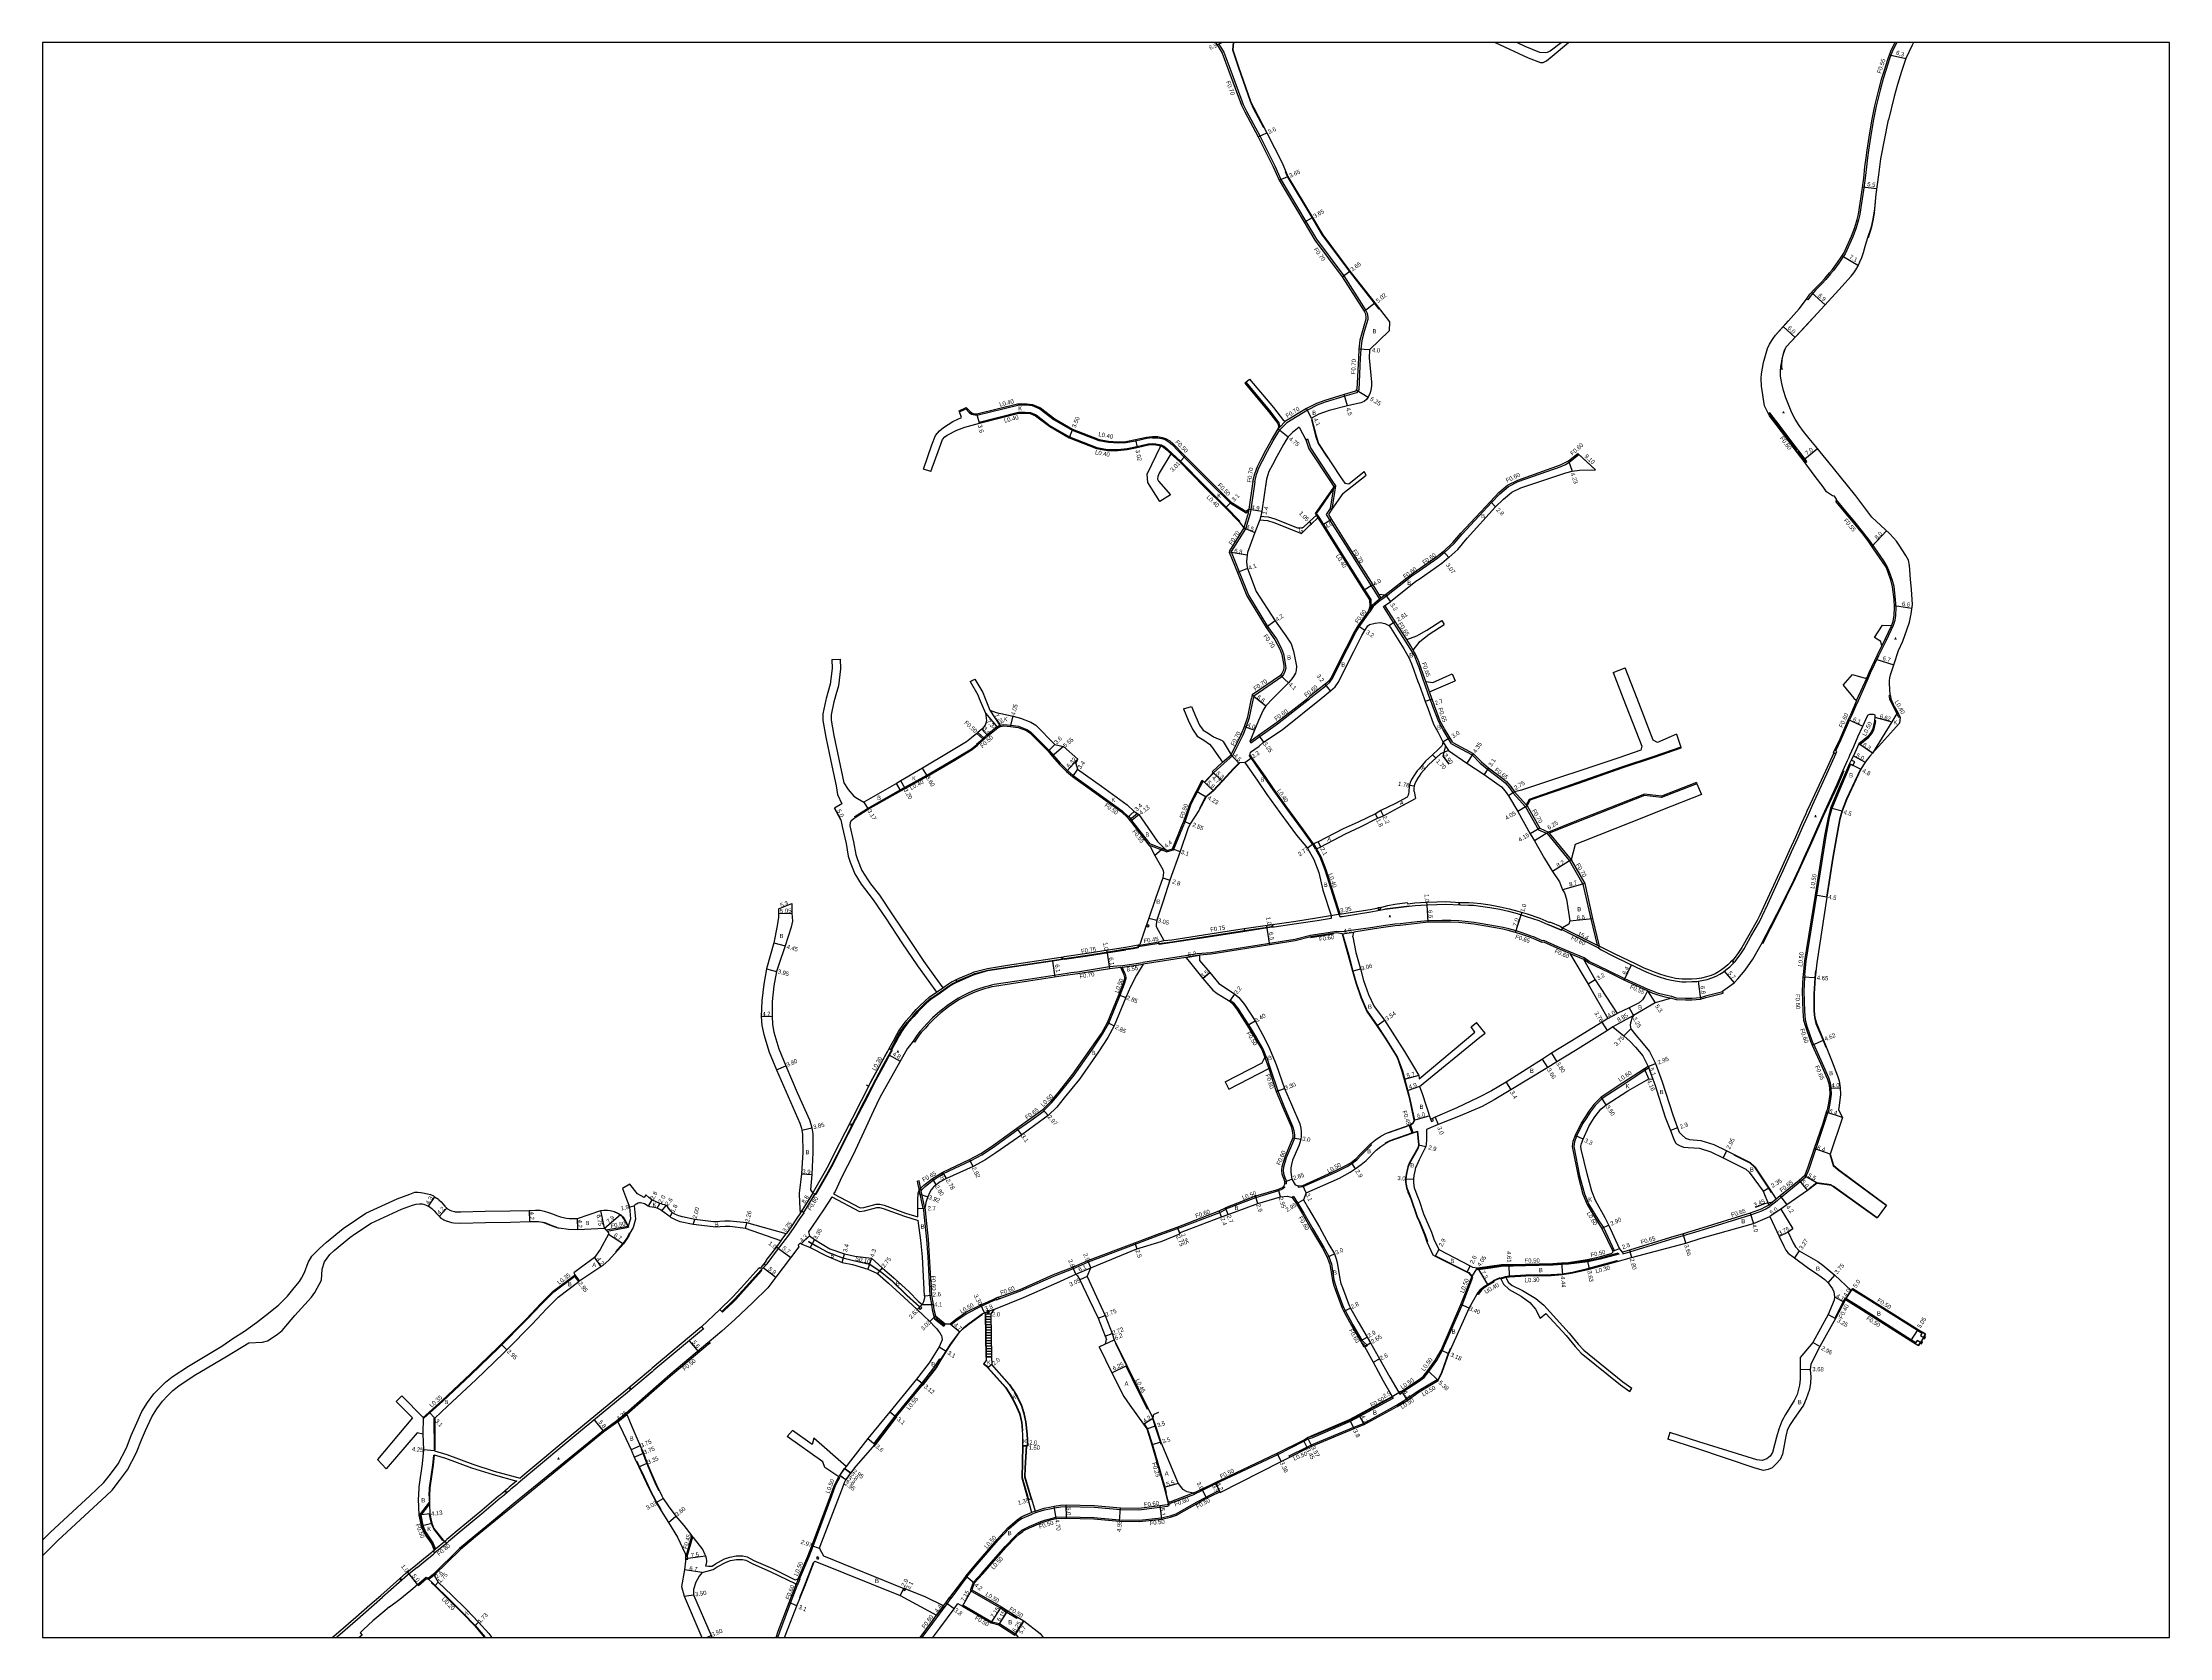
# Model space of a CAD drawing. Header units: metres. Extents: x -24000 to -21600, y -87000 to -84000.
# Drawn here: x -24000 to -23200, y -86400 to -85800 of the extents above; entities that cross this region are included whole.
import ezdxf

# ---------------------------------------------------------------- set-up
doc = ezdxf.new("R2010")
doc.units = ezdxf.units.M
doc.header["$LTSCALE"] = 2.5
for name, color, linetype in [('その他', 7, 'Continuous'), ('側溝・桝', 7, 'Continuous'), ('図郭', 7, 'Continuous'), ('幅員', 7, 'Continuous'), ('歩道・分離帯・安全施設', 7, 'Continuous'), ('舗装', 7, 'Continuous'), ('道路', 7, 'Continuous')]:
    doc.layers.add(name, color=color, linetype=linetype)
doc.styles.get("Standard").update_dxf_attribs({"font": ''})
doc.styles.add('YOKO_DECO', font='txt.shx', dxfattribs={"bigfont": 'extfont.shx'})
doc.styles.get('Standard').set_extended_font_data('@MS PGothic')

msp = doc.modelspace()

# ---------------------------------------------------------------- linework, layer by layer
at = {"layer": 'その他', "flags": 128}
for points in [[(-23645.12, -86294.57), (-23645.29, -86278.26)], [(-23645.29, -86278.26), (-23643.29, -86278.26)], [(-23643.29, -86278.26), (-23643.12, -86294.48)], [(-23645.12, -86294.57), (-23643.12, -86294.48)]]:
    msp.add_lwpolyline(points, dxfattribs=at)
at = {"layer": 'その他'}
for points in [[(-23643.29, -86278.37), (-23645.29, -86278.39)], [(-23643.28, -86279.37), (-23645.28, -86279.39)], [(-23643.27, -86280.37), (-23645.27, -86280.39)], [(-23643.26, -86281.37), (-23645.26, -86281.39)], [(-23643.25, -86282.37), (-23645.25, -86282.39)], [(-23643.24, -86283.37), (-23645.24, -86283.39)], [(-23643.23, -86284.37), (-23645.23, -86284.39)], [(-23643.22, -86285.37), (-23645.21, -86285.39)], [(-23643.21, -86286.37), (-23645.2, -86286.39)], [(-23643.19, -86287.37), (-23645.19, -86287.39)], [(-23643.18, -86288.37), (-23645.18, -86288.39)], [(-23643.17, -86289.37), (-23645.17, -86289.39)], [(-23643.16, -86290.37), (-23645.16, -86290.39)], [(-23643.15, -86291.37), (-23645.15, -86291.39)], [(-23643.14, -86292.37), (-23645.14, -86292.39)], [(-23643.13, -86293.37), (-23645.13, -86293.39)], [(-23643.12, -86294.37), (-23645.12, -86294.39)]]:
    msp.add_lwpolyline(points, dxfattribs=at)
at = {"layer": '側溝・桝'}
for points in [[(-23302.59, -85800), (-23303.14, -85801.11), (-23304.26, -85803.44), (-23304.79, -85804.8), (-23305.27, -85806.18), (-23306.71, -85810.57), (-23307.7, -85813.6), (-23308.83, -85817.88), (-23310.33, -85823.98), (-23311.31, -85828.95), (-23311.7, -85831.11), (-23312.46, -85835.69), (-23313.23, -85840.58), (-23313.61, -85843.43), (-23313.98, -85846.77), (-23314.46, -85851.07), (-23315.08, -85855.49), (-23315.79, -85860.48), (-23316.46, -85864.62), (-23316.98, -85866.72), (-23317.84, -85869.71), (-23319.12, -85873.05), (-23322.02, -85879.55), (-23323.06, -85881.09), (-23324.38, -85883.05), (-23326.33, -85885.75), (-23327.46, -85887.06), (-23329.22, -85889.09), (-23330.66, -85890.61), (-23333.08, -85893.15), (-23334.79, -85895.02), (-23336.05, -85896.83), (-23336.48, -85896.5)], [(-23339.94, -85952.94), (-23341.17, -85951.3), (-23346.78, -85943.84), (-23349.07, -85940.93), (-23350.3, -85939.28), (-23350.78, -85939.63), (-23349.54, -85941.29), (-23347.25, -85944.2), (-23341.65, -85951.66), (-23340.4, -85953.3)], [(-23339.78, -85954.13), (-23336.87, -85957.98), (-23336.4, -85957.62), (-23339.31, -85953.77)], [(-23325.47, -86066.51), (-23323.47, -86062.25), (-23320.34, -86054.96), (-23319.46, -86053.17), (-23317.95, -86049.69), (-23316.99, -86047.47), (-23313.2, -86039.04), (-23312.45, -86037.16), (-23309.32, -86030.58), (-23306.49, -86024.81), (-23303.83, -86019.14), (-23303.21, -86017.24), (-23302.96, -86015.49), (-23302.84, -86012.55), (-23302.99, -86009.53), (-23303.59, -86004.63), (-23304.17, -86002.43), (-23305.24, -85999.23), (-23306.12, -85997.14), (-23307.45, -85995.04), (-23310.83, -85990.14), (-23312.66, -85987.45), (-23314.92, -85984.54), (-23318.39, -85980.26), (-23321.81, -85976.21), (-23325.29, -85972.01)], [(-23304.52, -86019.36), (-23308.2, -86027)], [(-23317.68, -86047.58), (-23313.72, -86038.83)], [(-23507.97, -86134.04), (-23511.24, -86134.57), (-23513.18, -86134.36), (-23523.08, -86135.91), (-23528.93, -86137.43), (-23560.56, -86142.4), (-23565.72, -86142.84), (-23570.11, -86143.54), (-23586.09, -86146.07)], [(-23580.11, -86138.96), (-23575.08, -86138.27), (-23563.21, -86136.42), (-23547.87, -86134.06), (-23537.67, -86132.57), (-23536.92, -86131.71)], [(-23511.17, -86135.32), (-23506.72, -86134.64)], [(-23435.92, -86137.88), (-23438.84, -86136.58), (-23440.42, -86136.01), (-23440.73, -86135.89), (-23443.44, -86134.97), (-23445.74, -86134.21), (-23448.53, -86133.41), (-23450.66, -86132.9), (-23453.44, -86132.4), (-23458.49, -86131.58), (-23461.5, -86131.09), (-23464.85, -86130.65), (-23467.27, -86130.38), (-23470.36, -86130.24), (-23473.6, -86130.23), (-23478.82, -86130.35), (-23483.02, -86130.74), (-23489.4, -86131.53), (-23491.3, -86131.7), (-23495.71, -86132.35), (-23501.27, -86133.12), (-23507.97, -86134.04)], [(-23428.27, -86133.09), (-23415.31, -86139.56)], [(-23615.58, -86144.61), (-23607, -86143.29), (-23601.49, -86142.45), (-23592.56, -86141)], [(-23592.57, -86141), (-23589.8, -86140.56), (-23587.91, -86140.24)], [(-23564.86, -86143.38), (-23570, -86144.17)], [(-23425.27, -86142.18), (-23430.09, -86140.15), (-23435.26, -86137.81), (-23435.92, -86137.88)], [(-23425.51, -86142.74), (-23420.39, -86144.87)], [(-23420.16, -86144.31), (-23425.27, -86142.18)], [(-23681.53, -86178.45), (-23680.96, -86178.77), (-23679.4, -86175.82), (-23678.11, -86173.44), (-23677.52, -86172.42), (-23677, -86171.61), (-23676.17, -86170.43), (-23674.64, -86168.47), (-23672.54, -86166.11), (-23670.93, -86164.23), (-23669.55, -86162.89), (-23667.84, -86161.27), (-23665.99, -86159.52), (-23665.93, -86159.59), (-23663.46, -86157.97), (-23658.84, -86154.72), (-23657.69, -86154.04), (-23656.89, -86153.59), (-23655.19, -86152.79), (-23650.11, -86150.63), (-23649.3, -86150.27), (-23645.45, -86149.24), (-23644.48, -86149), (-23636.99, -86147.83), (-23620.2, -86145.32), (-23617.75, -86144.93), (-23615.81, -86144.64), (-23615.58, -86144.61)], [(-23613.18, -86149.99), (-23614.63, -86150.21), (-23629.31, -86152.42), (-23642.12, -86154.42), (-23643.09, -86154.64), (-23644.35, -86154.96), (-23645.88, -86155.41), (-23647.84, -86156.03), (-23649.53, -86156.63), (-23651.61, -86157.53), (-23653.6, -86158.5), (-23655.42, -86159.46), (-23657.27, -86160.64), (-23659.59, -86162.28), (-23662.56, -86164.55), (-23665.25, -86166.93), (-23667.36, -86169.15), (-23668.41, -86170.3), (-23669.96, -86171.97), (-23671.18, -86173.54), (-23672.57, -86175.71)], [(-23594.54, -86147.39), (-23598.63, -86147.74), (-23610.71, -86149.68), (-23613.18, -86149.99)], [(-23396.13, -86156.23), (-23404.87, -86152.23), (-23410.69, -86149.33), (-23418.3, -86145.75), (-23420.16, -86144.31)], [(-23663.77, -86157.29), (-23661.4, -86155.62)], [(-23396.36, -86156.79), (-23394.34, -86157.61), (-23392.43, -86158.27), (-23389.75, -86158.98), (-23387.29, -86159.44)], [(-23387.18, -86158.85), (-23389.61, -86158.39), (-23392.23, -86157.7), (-23394.11, -86157.05), (-23396.13, -86156.23)], [(-23367.99, -86157.16), (-23374.52, -86158.78), (-23376.44, -86159.32), (-23379.64, -86159.6), (-23382.08, -86159.58), (-23385.48, -86159.46), (-23387.18, -86158.85)], [(-23709.35, -86233.21), (-23709.09, -86233.37), (-23708.88, -86233.04), (-23704.37, -86225.11), (-23703.11, -86222.83), (-23701.03, -86218.71), (-23696.81, -86210.4), (-23694.23, -86205.29), (-23690.77, -86198.59), (-23686.47, -86190.25), (-23683.87, -86185.46), (-23680.77, -86179.83), (-23680.36, -86179.1), (-23680.62, -86178.95)], [(-23396.07, -86185.16), (-23395.74, -86185.67), (-23397.16, -86186.58), (-23405.22, -86191.92), (-23413.4, -86197.19), (-23416.06, -86199.89), (-23417.88, -86202.33), (-23419.42, -86204.71), (-23420.74, -86206.82), (-23423.03, -86211.42), (-23423.84, -86213.57), (-23424.09, -86215.28), (-23421.85, -86226.28), (-23420.08, -86233.1), (-23418.49, -86236.83), (-23414.63, -86243.31), (-23412.91, -86245.81), (-23408.85, -86254.41), (-23409.41, -86254.63)], [(-23744.51, -86277.35), (-23744.23, -86277.62), (-23743.63, -86277.04), (-23740.35, -86273.95), (-23739.27, -86272.89), (-23736.3, -86269.61), (-23729.39, -86261.95), (-23729.67, -86261.68)], [(-23749.71, -86289.14), (-23764.08, -86301.21), (-23780.59, -86315.72), (-23783.93, -86318.47), (-23789.17, -86322.26), (-23822.67, -86349.66), (-23831.94, -86357.2), (-23837.46, -86361.74), (-23843.11, -86366.47), (-23853.01, -86376.15)], [(-23780.28, -86316.14), (-23783.65, -86318.91)], [(-23858.93, -86380.06), (-23855.73, -86377.28), (-23854.77, -86377.64)], [(-23853.01, -86376.15), (-23854.77, -86377.64)]]:
    msp.add_lwpolyline(points, dxfattribs=at)
at = {"layer": '側溝・桝', "flags": 128}
for points in [[(-23558.21, -85800.86), (-23557.56, -85800.58), (-23555.66, -85803.64), (-23553.1, -85810.59), (-23548.42, -85823.25), (-23547.17, -85825.79), (-23542.15, -85835.14), (-23536.5, -85846.44), (-23534.3, -85851.49), (-23524.89, -85867.27), (-23520.87, -85874.01), (-23510.6, -85887.74), (-23502.23, -85900.75), (-23501.73, -85901.86), (-23501.51, -85903.5), (-23501.57, -85904.18), (-23502.85, -85908.65), (-23503.81, -85912.14), (-23504.2, -85915.39), (-23504.36, -85918.79), (-23504.92, -85930.59)], [(-23547.44, -85927.79), (-23538.48, -85938.44), (-23534.97, -85943.04), (-23534.68, -85944.08), (-23534.69, -85944.8)], [(-23504.92, -85930.59), (-23505.28, -85931.1), (-23505.74, -85931.76), (-23510.2, -85933.07), (-23517.52, -85935.28), (-23520.54, -85936.45), (-23524.27, -85938.25), (-23532, -85943.03), (-23534.64, -85945.75)], [(-23655.13, -85938.92), (-23652.73, -85937.77), (-23651.41, -85939.15), (-23650.54, -85939.77), (-23649.37, -85940.08), (-23648.54, -85940.14), (-23633.18, -85936.36), (-23629.78, -85936.26), (-23627.78, -85936.5), (-23624.89, -85937.76), (-23619.45, -85941.9), (-23612.72, -85945.78), (-23602.66, -85949.71), (-23599.08, -85950.4), (-23595.42, -85950.64), (-23592.55, -85950.46), (-23588.86, -85949.78), (-23584.65, -85948.82), (-23582.51, -85948.55)], [(-23647.63, -85943.21), (-23647.72, -85942.82), (-23632.86, -85939.05), (-23630.46, -85939.02), (-23628.43, -85939.16), (-23626.27, -85940.11), (-23620.95, -85944.16), (-23613.7, -85948.29), (-23603.41, -85952.31), (-23599.41, -85953.08), (-23595.56, -85953.05), (-23592.08, -85952.67), (-23588.4, -85951.95), (-23584.12, -85950.97), (-23582.48, -85950.8), (-23581.21, -85950.95), (-23579.29, -85951.39)], [(-23535.2, -85945.32), (-23534.69, -85944.8), (-23532.44, -85942.48)], [(-23582.53, -85948.15), (-23582.51, -85948.55), (-23582.51, -85948.65), (-23580.56, -85948.74), (-23578.97, -85949.02), (-23577.79, -85949.38), (-23576.27, -85950.29), (-23575.17, -85951.2), (-23570.56, -85955.93), (-23561.35, -85965.24), (-23553.18, -85973.28), (-23547.34, -85976.9), (-23546.37, -85976.2)], [(-23579.43, -85951.77), (-23578.24, -85952.36), (-23577, -85953.37), (-23575.56, -85954.77)], [(-23579.29, -85951.39), (-23578.03, -85952.02), (-23576.74, -85953.07), (-23575.3, -85954.47)], [(-23544.08, -85965.26), (-23543.37, -85962.44), (-23542.36, -85959.73), (-23541.15, -85957.34), (-23539.22, -85953.71), (-23537.09, -85949.88), (-23534.64, -85945.75)], [(-23524.89, -85949.41), (-23524.24, -85949.14), (-23523.14, -85952.5), (-23514.78, -85965.14), (-23513.66, -85966.82)], [(-23575.3, -85954.47), (-23572.01, -85957.46), (-23562.82, -85966.82), (-23554.78, -85974.79), (-23549.64, -85980.08), (-23549.94, -85980.34)], [(-23469.08, -85988.5), (-23466.03, -85985.01), (-23454.99, -85973.05), (-23451.85, -85969.76), (-23448.66, -85966.97), (-23444.91, -85965.16), (-23428.76, -85959.47), (-23427.22, -85958.68), (-23425.74, -85957.8), (-23422.11, -85955.01), (-23422.55, -85954.59)], [(-23544.08, -85965.26), (-23545.57, -85975.62)], [(-23520.79, -85977.2), (-23519.47, -85975.28), (-23514.58, -85968.15), (-23513.66, -85966.82)], [(-23513.66, -85966.82), (-23515, -85975.57)], [(-23514.33, -85967.08), (-23513.66, -85966.82)], [(-23545.57, -85975.62), (-23545.8, -85977.21), (-23547.56, -85982.89), (-23552.9, -85991.43), (-23552.93, -85991.62), (-23549.95, -85999.11), (-23546.41, -86007.84), (-23539.22, -86019.63), (-23535.9, -86024.36), (-23533.96, -86027.95), (-23533.22, -86030.02), (-23532.46, -86034.31), (-23532.38, -86035.4), (-23532.73, -86036.64), (-23533.27, -86037.75), (-23533.84, -86038.58), (-23544.39, -86045.84), (-23544.57, -86046.71)], [(-23546.27, -85975.52), (-23546.37, -85976.2), (-23546.49, -85977.05), (-23548.2, -85982.6)], [(-23515.67, -85975.31), (-23517.18, -85977.5)], [(-23514.58, -85968.15), (-23515.67, -85975.31)], [(-23515, -85975.57), (-23515.67, -85975.31)], [(-23520.86, -85977.84), (-23520.29, -85978.75)], [(-23520.79, -85977.2), (-23520.52, -85977.63), (-23519.95, -85978.54), (-23518.21, -85981.31), (-23512.53, -85990.35), (-23502.76, -86005.88), (-23500.45, -86009.51)], [(-23517.18, -85977.5), (-23515.75, -85979.77), (-23510.08, -85988.8), (-23500.28, -86004.38), (-23497.19, -86009.46)], [(-23469.08, -85988.5), (-23472.64, -85991.87), (-23475.25, -85993.98), (-23482.25, -85998.84)], [(-23482.25, -85998.84), (-23484.93, -86000.7), (-23494.51, -86008.22)], [(-23494.88, -86007.75), (-23496.63, -86009.04), (-23497.19, -86009.46), (-23499.93, -86011.78), (-23500.57, -86012.75), (-23501.28, -86013.83)], [(-23497.53, -86007.56), (-23496.63, -86009.04)], [(-23523.29, -86046.71), (-23522.9, -86046.41), (-23517.14, -86041.84), (-23515.78, -86040.68), (-23514.89, -86039.41), (-23509.12, -86027.92), (-23506.04, -86021.83), (-23504.8, -86019.82), (-23500.77, -86014.15)], [(-23494.51, -86008.22), (-23496.27, -86009.52), (-23496.82, -86009.93), (-23499.48, -86012.18), (-23500.77, -86014.15)], [(-23500.45, -86009.51), (-23500.42, -86012.19), (-23500.57, -86012.75)], [(-23482.25, -86035.14), (-23482.79, -86033.61), (-23484.01, -86030.58), (-23486.18, -86026.92), (-23491.84, -86018.13), (-23495.62, -86012.14), (-23495.06, -86011.8)], [(-23484.44, -86028.58), (-23485.63, -86026.58), (-23486.88, -86024.63)], [(-23478.16, -86046.71), (-23480.67, -86039.64), (-23482.25, -86035.14)], [(-23552.31, -86068.22), (-23548.4, -86060.39), (-23547.24, -86057.53), (-23546.04, -86053.86), (-23544.57, -86046.71)], [(-23545.53, -86063.41), (-23535.47, -86056.24), (-23523.29, -86046.71)], [(-23478.32, -86044.32), (-23479.71, -86040.4)], [(-23470.01, -86063.87), (-23473.21, -86058.55), (-23474.85, -86055.53), (-23477.07, -86049.81), (-23477.99, -86047.22), (-23478.16, -86046.71)], [(-23305.2, -86046.72), (-23305.39, -86045.75), (-23305.04, -86045.42)], [(-23301.32, -86053.79), (-23301.73, -86053.87), (-23302.51, -86052.36), (-23302.61, -86052.15), (-23303.85, -86049.93), (-23305.14, -86047.01), (-23305.2, -86046.72)], [(-23316.87, -86063.78), (-23316.46, -86064.09), (-23313.12, -86061.36), (-23311.86, -86059.77), (-23311.09, -86058.21), (-23310.53, -86055.92), (-23310.47, -86055.23), (-23310.96, -86055.18)], [(-23648.65, -86063.99), (-23646.36, -86061.9), (-23645.98, -86061.57), (-23644.78, -86060.47), (-23642.11, -86058.24), (-23640.9, -86057.44), (-23639.89, -86056.8), (-23639.1, -86056.64), (-23638.41, -86056.61), (-23635.79, -86056.8)], [(-23648.33, -86064.37), (-23648.59, -86064.07), (-23648.65, -86063.99)], [(-23646.36, -86061.9), (-23648.6, -86059.89)], [(-23645.98, -86061.57), (-23648.21, -86059.57)], [(-23635.79, -86056.8), (-23632.9, -86057.21), (-23629.73, -86058.4), (-23628.34, -86059.28), (-23621.43, -86066.3)], [(-23545.88, -86062.92), (-23545.53, -86063.41)], [(-23470.01, -86063.87), (-23462.26, -86067.98), (-23459.23, -86071.13), (-23456.5, -86073.33), (-23451.7, -86077), (-23449.83, -86078.49), (-23448.19, -86080.32), (-23446.79, -86082.36)], [(-23694.52, -86091.2), (-23689.67, -86088.12), (-23677.41, -86081.16), (-23675.78, -86080.23), (-23667.37, -86075.66), (-23657.12, -86069.57), (-23650.62, -86065.66), (-23648.59, -86064.07)], [(-23621.43, -86066.3), (-23617.26, -86071.07), (-23614.49, -86073.89), (-23612.32, -86075.78), (-23603.44, -86082.08), (-23593.88, -86089.03), (-23591.5, -86091.24)], [(-23555.66, -86071.18), (-23559.58, -86074.79)], [(-23556.14, -86070.66), (-23552.94, -86067.91)], [(-23552.31, -86068.22), (-23555.66, -86071.18)], [(-23545.74, -86068.03), (-23546.12, -86068.18)], [(-23545.45, -86069.15), (-23546.12, -86068.18)], [(-23522.24, -86101.7), (-23525.99, -86096.44), (-23532.28, -86087.9), (-23537.1, -86081.18), (-23540.52, -86076.26), (-23545.45, -86069.15)], [(-23383.85, -86065.09), (-23393.94, -86068.54), (-23406.05, -86072.65), (-23422.47, -86078.35), (-23440.88, -86084.74), (-23441.9, -86086.83)], [(-23319.93, -86071.49), (-23324.84, -86083.06), (-23327.01, -86088.16), (-23327.95, -86091.61), (-23329.22, -86098.57), (-23330.54, -86106.42), (-23332.79, -86120.81), (-23336.74, -86145.56), (-23337.32, -86150.79)], [(-23577.1, -86103.94), (-23577.2, -86104.49), (-23574.64, -86103.67), (-23571.11, -86095.13), (-23570.25, -86093.14), (-23567.94, -86086.45), (-23565.55, -86081.83), (-23563.39, -86077.83)], [(-23559.58, -86074.79), (-23559.65, -86074.72)], [(-23377.74, -86078.81), (-23391.01, -86084.07), (-23397.45, -86083.22), (-23423.49, -86093.53), (-23433.26, -86097.4)], [(-23377.94, -86078.35), (-23377.74, -86078.81)], [(-23446.31, -86081.92), (-23446.79, -86082.36), (-23446.83, -86082.39)], [(-23446.83, -86082.39), (-23442.18, -86087.56), (-23437.31, -86096.12), (-23434.02, -86097.57), (-23425.64, -86107.89), (-23420.61, -86116.65), (-23417.68, -86129.7), (-23415.31, -86139.56)], [(-23446.31, -86081.92), (-23441.9, -86086.83), (-23441.61, -86087.15)], [(-23694.31, -86091.53), (-23694.52, -86091.2)], [(-23591.46, -86091.2), (-23591.5, -86091.24), (-23591.86, -86091.59)], [(-23591.46, -86091.2), (-23591.44, -86091.22), (-23590.67, -86092.18), (-23590.36, -86092.65), (-23583.49, -86101.5)], [(-23577.2, -86104.49), (-23583.83, -86101.96)], [(-23577.1, -86103.94), (-23583.49, -86101.5)], [(-23521.19, -86103.47), (-23522.24, -86101.7)], [(-23521.91, -86101.47), (-23520.84, -86103.27)], [(-23521.19, -86103.47), (-23519.59, -86106.34), (-23517.69, -86111.21), (-23515.61, -86117.96), (-23512.39, -86127.92)], [(-23433.59, -86097), (-23433.26, -86097.4), (-23425.06, -86107.49)], [(-23512.01, -86127.79), (-23512.39, -86127.92)], [(-23428.53, -86133.63), (-23414.76, -86140.51)], [(-23580.17, -86138.49), (-23587.97, -86139.78)], [(-23580.11, -86138.96), (-23587.91, -86140.24)], [(-23623.4, -86201.75), (-23620.36, -86198.75), (-23617.62, -86195.44), (-23612.02, -86188.43), (-23604.88, -86178.25), (-23601.31, -86173.03), (-23598.97, -86168.89), (-23594.68, -86158.39), (-23593.1, -86154.17), (-23592.46, -86152.13), (-23592.45, -86151.64), (-23592.53, -86151.07), (-23592.7, -86150.59), (-23592.92, -86150.04), (-23593.93, -86147.9)], [(-23594.54, -86147.39), (-23586.09, -86146.07)], [(-23594.44, -86147.98), (-23593.93, -86147.9), (-23586, -86146.66)], [(-23337.27, -86151.6), (-23337.56, -86156.87), (-23337.31, -86164.34), (-23337.04, -86167.7), (-23336.37, -86170), (-23334.49, -86175.48), (-23333.86, -86176.88)], [(-23553.13, -86160.21), (-23553.43, -86160.61)], [(-23553.13, -86160.21), (-23553.11, -86160.22), (-23552.1, -86161.23), (-23550.27, -86163.56), (-23546.43, -86169.58), (-23543.42, -86174.44), (-23540.98, -86178.57), (-23539.74, -86181.65)], [(-23540.2, -86181.84), (-23539.74, -86181.65), (-23539.65, -86181.61)], [(-23540.2, -86181.84), (-23538.79, -86186.02)], [(-23539.65, -86181.61), (-23538.22, -86185.81)], [(-23347.57, -86235.69), (-23346.06, -86234.4), (-23338.89, -86228.52), (-23336.76, -86226.7), (-23335.53, -86223.77), (-23332.99, -86216.31), (-23329.83, -86206.84), (-23328.47, -86202.61), (-23328.18, -86201.71), (-23327.59, -86199.18), (-23327.11, -86195.67), (-23327.25, -86193.34), (-23327.54, -86191.45), (-23328.18, -86189.49), (-23330.5, -86184.06), (-23333.82, -86176.86), (-23333.86, -86176.88), (-23334.41, -86177.13)], [(-23538.22, -86185.81), (-23535.37, -86194.4), (-23532.86, -86200.66), (-23529.81, -86207.62), (-23529.38, -86209.26), (-23529.23, -86210.16), (-23529.11, -86210.94), (-23529.07, -86211.76), (-23529.11, -86212.15), (-23529.9, -86214.09), (-23532.19, -86219.57), (-23533.28, -86223.05), (-23533.36, -86224.31), (-23533.25, -86225.45), (-23533.04, -86226.19), (-23532.71, -86226.97), (-23532.37, -86227.82), (-23532.21, -86228.49), (-23532.23, -86229.3)], [(-23664.93, -86227.88), (-23661.08, -86225.51), (-23651.02, -86220.75), (-23646.71, -86218.46), (-23642.73, -86215.79), (-23633.13, -86208.89), (-23628.31, -86205.46), (-23623.3, -86201.86)], [(-23623.3, -86201.86), (-23623.4, -86201.75), (-23623.73, -86201.37)], [(-23484.86, -86210.33), (-23485.91, -86207.3)], [(-23484.44, -86210.18), (-23485.48, -86207.16)], [(-23527.69, -86230.15), (-23527.75, -86230.66), (-23525.84, -86230.41), (-23513.35, -86224.77), (-23509.35, -86222.77), (-23507.53, -86221.73), (-23505.68, -86220.29), (-23504.04, -86218.6), (-23500.16, -86214.63)], [(-23500.49, -86214.26), (-23500.16, -86214.63)], [(-23670.26, -86228.27), (-23670.85, -86228.4)], [(-23668.71, -86238.68), (-23670.85, -86228.4)], [(-23668.12, -86238.56), (-23669.51, -86231.92), (-23670.26, -86228.27)], [(-23669.51, -86231.92), (-23669.27, -86231.58), (-23668.76, -86231.04), (-23668.04, -86230.32), (-23666.66, -86229.19), (-23664.93, -86227.88)], [(-23554.87, -86238.79), (-23543.67, -86234.45), (-23534.93, -86231.87)], [(-23532.78, -86230.59), (-23532.92, -86230.77), (-23533.52, -86231.25), (-23534.19, -86231.58), (-23534.93, -86231.87)], [(-23533.2, -86230.32), (-23532.78, -86230.59)], [(-23532.83, -86229.24), (-23532.23, -86229.3)], [(-23710.29, -86232.89), (-23714.53, -86239.63)], [(-23709.54, -86233.1), (-23713.82, -86240.11)], [(-23668.71, -86238.68), (-23668.65, -86239.22), (-23668.35, -86241.96), (-23667.47, -86250.26), (-23667.06, -86256.77), (-23666.25, -86271.33), (-23665.67, -86274.79), (-23665.37, -86276.75), (-23664.48, -86280.17)], [(-23640.24, -86272.56), (-23632.1, -86269.61), (-23619.56, -86264.05), (-23612.24, -86261.24), (-23606.59, -86258.75), (-23588.98, -86252.07), (-23579.7, -86248.53), (-23573.07, -86246.17), (-23557.18, -86240.09), (-23554.83, -86238.88)], [(-23554.83, -86238.88), (-23554.87, -86238.79), (-23555.06, -86238.32)], [(-23529.53, -86234.16), (-23530.02, -86234.51)], [(-23529.53, -86234.16), (-23527.8, -86236.58), (-23525.59, -86240.35), (-23522.15, -86246.32), (-23518.08, -86253.25), (-23516.23, -86256.66), (-23515.57, -86258.53), (-23515.23, -86259.48), (-23514.26, -86265.52), (-23513.71, -86267.45), (-23513.15, -86269.1), (-23510.62, -86275.92), (-23510.07, -86277.04), (-23507.1, -86282.37), (-23503.72, -86288.17), (-23502.84, -86289.05), (-23501.76, -86290.03)], [(-23405.73, -86255.1), (-23405.56, -86255.73), (-23402.93, -86254.97), (-23387.5, -86250.16), (-23382.77, -86248.76), (-23376.93, -86247.03), (-23357.46, -86241.04), (-23353.38, -86239.46), (-23351.84, -86238.75), (-23350.35, -86237.87)], [(-23347.98, -86235.17), (-23350.68, -86237.31)], [(-23347.57, -86235.69), (-23350.35, -86237.87)], [(-23788.08, -86246.69), (-23779.72, -86245.22)], [(-23787.68, -86247.13), (-23779.63, -86245.71)], [(-23779.72, -86245.22), (-23779.63, -86245.71)], [(-23670.09, -86275.67), (-23671.29, -86274.62), (-23674.92, -86271.33), (-23680.37, -86266), (-23685.04, -86262.21), (-23689.05, -86259.61), (-23694.97, -86258.29), (-23698.96, -86257.25), (-23704.53, -86255.21), (-23710.59, -86251.89), (-23711.89, -86251.14), (-23711.83, -86251.06), (-23710.53, -86251.81), (-23704.49, -86255.12), (-23698.93, -86257.16), (-23694.96, -86258.19), (-23689.01, -86259.52), (-23684.97, -86262.14), (-23680.31, -86265.93), (-23674.85, -86271.26), (-23671.22, -86274.55), (-23670.03, -86275.6)], [(-23799.84, -86264.05), (-23800.05, -86263.78)], [(-23451.69, -86264.78), (-23449.73, -86264.19), (-23448.18, -86263.99), (-23442.06, -86263.64), (-23432.61, -86263.47), (-23428.27, -86263.18), (-23424.5, -86262.6), (-23418.35, -86261.12), (-23414.21, -86260), (-23407.77, -86258.22), (-23407.69, -86258.51)], [(-23856.59, -86317.5), (-23849.49, -86311.08), (-23838.88, -86301.17), (-23828.33, -86291.07), (-23817.72, -86280.32), (-23812.32, -86274.59), (-23807.71, -86269.98), (-23799.84, -86264.05)], [(-23482.26, -86303.54), (-23480.32, -86302.25), (-23478.63, -86299.95), (-23475.6, -86295.82), (-23473.52, -86292.14), (-23466.09, -86274.95), (-23461.99, -86264.49), (-23462.45, -86264.31)], [(-23454.22, -86265.9), (-23454.04, -86266.26), (-23456.32, -86267.55), (-23457.82, -86268.47), (-23458.72, -86269.31), (-23460.04, -86271.01), (-23460.37, -86270.79)], [(-23451.55, -86265.05), (-23449.66, -86264.48)], [(-23293.2, -86285.61), (-23294.83, -86284.55), (-23314.33, -86272.25), (-23319.43, -86269.09), (-23319.15, -86268.67)], [(-23664.16, -86279.02), (-23663.95, -86279.83)], [(-23663.95, -86279.83), (-23660.62, -86282.47)], [(-23658.32, -86282.35), (-23656.36, -86280.81), (-23652.4, -86278.07), (-23646.92, -86275.32), (-23642.27, -86273.29), (-23641.31, -86272.84)], [(-23321.85, -86272.88), (-23321.96, -86272.23), (-23325.91, -86279.82), (-23325.56, -86280.01)], [(-23321.96, -86272.23), (-23316.52, -86275.6), (-23296.99, -86287.97), (-23295.35, -86289.01)], [(-23664.48, -86280.17), (-23660.99, -86282.94)], [(-23660.62, -86282.47), (-23660.99, -86282.94)], [(-23658.63, -86281.96), (-23658.32, -86282.35)], [(-23687.21, -86327.06), (-23679.35, -86316.71), (-23669.24, -86304.41), (-23664.38, -86298.11), (-23662.56, -86295.17)], [(-23662.56, -86295.17), (-23662.09, -86295.45)], [(-23504.24, -86288.47), (-23503.25, -86289.48), (-23502.16, -86290.48)], [(-23501.76, -86290.03), (-23502.16, -86290.48)], [(-23592.6, -86297.83), (-23592.2, -86297.63)], [(-23592.6, -86297.83), (-23588.13, -86306.85), (-23584.53, -86314.06)], [(-23488.95, -86307.94), (-23488.65, -86307.76), (-23482.26, -86303.54)], [(-23482.26, -86306.99), (-23475.49, -86302.97), (-23475.11, -86303.32)], [(-23531.11, -86331.67), (-23524.42, -86328.35), (-23522.76, -86327.52), (-23506.81, -86320.94), (-23503.15, -86319.45), (-23490.71, -86312.65), (-23487.04, -86310.41), (-23482.26, -86306.99)], [(-23524.17, -86324.79), (-23522.41, -86324.26), (-23508.27, -86318.2), (-23504.78, -86316.35), (-23492.22, -86309.49)], [(-23523.95, -86325.24), (-23522.25, -86324.73), (-23508.05, -86318.65), (-23504.54, -86316.79), (-23491.98, -86309.93)], [(-23492.22, -86309.49), (-23491.98, -86309.93)], [(-23856.83, -86317.24), (-23856.59, -86317.5)], [(-23585.85, -86319.75), (-23585.64, -86319.61), (-23584.46, -86321.42), (-23582.51, -86327.48), (-23577.9, -86343.51), (-23577.4, -86345.49), (-23577.64, -86345.55)], [(-23584.13, -86313.86), (-23584.53, -86314.06)], [(-23687.21, -86327.06), (-23686.79, -86327.42)], [(-23566.8, -86346.11), (-23563.7, -86344.61), (-23558.65, -86342.11), (-23535.42, -86331.15), (-23525.53, -86326.16), (-23523.95, -86325.24)], [(-23530.88, -86332.11), (-23531.11, -86331.67)], [(-23703.12, -86346.71), (-23701.82, -86343.19), (-23700.71, -86340.92), (-23700.1, -86339.85)], [(-23700.53, -86339.6), (-23700.1, -86339.85)], [(-23854.4, -86348.99), (-23858.27, -86353.83)], [(-23854.39, -86349.77), (-23857.75, -86353.98)], [(-23715.28, -86378.06), (-23711.71, -86369.6), (-23710.13, -86365.66), (-23703.12, -86346.71)], [(-23631.15, -86359.37), (-23628.95, -86358.25), (-23624.51, -86356.43), (-23622.61, -86355.78), (-23620.67, -86355.2), (-23618.79, -86354.79), (-23614.9, -86354.6), (-23604.59, -86354.88), (-23594.87, -86355.69), (-23587.46, -86355.85), (-23579.21, -86354.95), (-23575.86, -86354.26), (-23573.67, -86353.48), (-23565.93, -86349.15)], [(-23626.45, -86353), (-23625.68, -86352.76), (-23623.16, -86352.01), (-23620.47, -86351.44), (-23619.4, -86351.24), (-23617, -86350.88), (-23614.93, -86350.7), (-23604.37, -86350.99), (-23594.52, -86351.86), (-23587.67, -86351.95), (-23579.7, -86350.98), (-23576.84, -86350.62), (-23576.32, -86350.4)], [(-23576.55, -86349.85), (-23576.32, -86350.4)], [(-23569.82, -86346.71), (-23576.03, -86349.05)], [(-23568.11, -86346.71), (-23575.88, -86349.63)], [(-23566.97, -86345.64), (-23569.82, -86346.71)], [(-23566.76, -86346.2), (-23568.11, -86346.71)], [(-23566.76, -86346.2), (-23566.8, -86346.11), (-23566.97, -86345.64)], [(-23565.93, -86349.15), (-23562.37, -86347.19), (-23561.4, -86346.71)], [(-23561.4, -86346.71), (-23557.38, -86344.72)], [(-23557.38, -86344.72), (-23557.17, -86345.17)], [(-23858.27, -86353.83), (-23858.26, -86353.99), (-23857.39, -86358.01), (-23856.69, -86359.8), (-23856.13, -86360.92), (-23855.41, -86362.06), (-23854.6, -86363.16), (-23853.82, -86364.29), (-23853.47, -86364.88), (-23852.56, -86367.18)], [(-23857.75, -86353.98), (-23856.91, -86357.87), (-23856.23, -86359.6), (-23855.7, -86360.67), (-23855, -86361.78), (-23854.19, -86362.87), (-23853.39, -86364.02), (-23853.02, -86364.66), (-23852.16, -86366.84)], [(-23652.39, -86377.25), (-23649.16, -86373.47), (-23640.57, -86363.43), (-23636.53, -86359.16), (-23633.09, -86356.14), (-23631.73, -86355.21)], [(-23649.97, -86379.33), (-23646.67, -86375.78), (-23637.95, -86365.73), (-23634.32, -86361.97), (-23633, -86360.79), (-23631.62, -86359.69), (-23631.15, -86359.37)], [(-23631.99, -86354.78), (-23631.73, -86355.21), (-23631.68, -86355.29)], [(-23631.68, -86355.29), (-23630.57, -86354.7), (-23627.82, -86353.57)], [(-23630.87, -86359.79), (-23631.15, -86359.37)], [(-23626.63, -86352.43), (-23628.05, -86353.01)], [(-23626.45, -86353), (-23627.82, -86353.57)], [(-23848.8, -86363.99), (-23852.16, -86366.84), (-23852.56, -86367.18), (-23852.68, -86367.28)], [(-23847.99, -86364.49), (-23852.44, -86368.17)], [(-23757.95, -86369.52), (-23755.8, -86361.74)], [(-23757.48, -86369.5), (-23755.45, -86362.18)], [(-23852.69, -86376.53), (-23854.67, -86378.21)], [(-23853.65, -86379.49), (-23853.51, -86379.35)], [(-23853.65, -86379.49), (-23852.48, -86380.63), (-23847.47, -86385.54), (-23841.89, -86390.99), (-23837.37, -86395.59), (-23833.85, -86399.9), (-23833.77, -86400)], [(-23723.48, -86400), (-23722.72, -86397.86), (-23718.61, -86387.09), (-23716.15, -86380.6)], [(-23715.75, -86377.88), (-23716.71, -86380.39)], [(-23715.19, -86378.1), (-23716.15, -86380.6)], [(-23715.75, -86377.88), (-23715.28, -86378.06), (-23715.19, -86378.1)], [(-23652.39, -86377.25), (-23658.42, -86385.32)], [(-23649.97, -86379.33), (-23651.1, -86382.27)], [(-23651.1, -86382.27), (-23639.6, -86388.94), (-23637.83, -86390.05)], [(-23669.11, -86400), (-23665.11, -86394.62), (-23659.74, -86387.29), (-23658.33, -86385.37)], [(-23661.1, -86388.12), (-23663.7, -86391.67)], [(-23658.33, -86385.37), (-23658.42, -86385.32), (-23658.82, -86385.02)], [(-23653.77, -86387.84), (-23654.01, -86388.27)], [(-23653.77, -86387.84), (-23642.98, -86394.08), (-23640.12, -86394.74), (-23634, -86398.66)], [(-23637.83, -86390.05), (-23637.56, -86389.63)], [(-23637.83, -86390.05), (-23637.24, -86390.46), (-23633.56, -86392.74)], [(-23633.56, -86392.74), (-23633.3, -86392.32)]]:
    msp.add_lwpolyline(points, dxfattribs=at)
at = {"layer": '側溝・桝'}
for points in [[(-23339.85, -85954.19), (-23339.27, -85953.74), (-23339.9, -85952.91), (-23340.48, -85953.36)], [(-23326.44, -86067.18), (-23325.52, -86067.61), (-23325.09, -86066.69), (-23326.01, -86066.26)], [(-23497.65, -86126.09), (-23496.65, -86125.89), (-23496.75, -86125.39), (-23497.75, -86125.58)], [(-23670.42, -86276.03), (-23669.84, -86276.58), (-23669.29, -86275.99), (-23669.88, -86275.44), (-23670.03, -86275.6), (-23670.09, -86275.67), (-23670.42, -86276.03)], [(-23748.91, -86289.14), (-23749.24, -86288.74), (-23749.71, -86289.14), (-23749.38, -86289.53)], [(-23576.55, -86349.85), (-23575.87, -86349.68), (-23575.88, -86349.63), (-23576.03, -86349.05), (-23576.04, -86349), (-23576.72, -86349.17), (-23576.55, -86349.85)], [(-23758.16, -86369.52), (-23758.14, -86370.05), (-23758.13, -86370.52), (-23757.33, -86370.5), (-23757.36, -86369.5), (-23757.48, -86369.5), (-23757.95, -86369.52), (-23758.16, -86369.52)]]:
    msp.add_lwpolyline(points, close=True, dxfattribs=at)
at = {"layer": '側溝・桝', "flags": 128}
for points in [[(-23320.38, -86071.26), (-23319.93, -86071.49), (-23319.04, -86071.94), (-23318.36, -86070.6), (-23319.69, -86069.92)], [(-23584.24, -86132.85), (-23583.75, -86132.35), (-23584.24, -86131.86), (-23584.74, -86132.35)], [(-23337.87, -86151.56), (-23337.27, -86151.6), (-23337.07, -86151.61), (-23337.02, -86150.81), (-23337.32, -86150.79), (-23337.82, -86150.76)], [(-23477.99, -86205.07), (-23477.62, -86205.89), (-23476.8, -86205.53), (-23477.17, -86204.71)], [(-23407.16, -86255.83), (-23414.19, -86257.73), (-23418.82, -86258.68), (-23426.02, -86259.57), (-23428.59, -86259.75), (-23431.85, -86259.98), (-23442.18, -86260.24), (-23451.32, -86260.45), (-23455.23, -86261.11), (-23460.13, -86261.75), (-23460.19, -86261.26), (-23455.31, -86260.62), (-23451.37, -86259.95), (-23442.2, -86259.74), (-23431.87, -86259.48), (-23428.62, -86259.25), (-23426.07, -86259.07), (-23418.9, -86258.19), (-23414.31, -86257.25), (-23407.3, -86255.35)], [(-23641.48, -86272.37), (-23641.31, -86272.84), (-23641.24, -86273.03), (-23640.21, -86272.65), (-23640.24, -86272.56), (-23640.45, -86271.99)], [(-23644.7, -86277.92), (-23643.9, -86277.92), (-23643.9, -86277.12), (-23644.7, -86277.12)], [(-23293.7, -86286.36), (-23292.52, -86287.13), (-23291.76, -86285.96), (-23292.93, -86285.19), (-23293.2, -86285.61)], [(-23295.62, -86289.43), (-23294.43, -86290.18), (-23293.68, -86289), (-23294.87, -86288.25), (-23295.35, -86289.01)], [(-23489.45, -86308.46), (-23488.85, -86308.1), (-23488.95, -86307.94), (-23489.2, -86307.5), (-23489.81, -86307.86)], [(-23708.88, -86370.29), (-23708.23, -86370.55), (-23707.97, -86369.9), (-23708.62, -86369.64)], [(-23676.23, -86382.06), (-23675.62, -86382.39), (-23675.29, -86381.78), (-23675.9, -86381.44)]]:
    msp.add_lwpolyline(points, close=True, dxfattribs=at)
at = {"layer": '図郭'}
msp.add_lwpolyline([(-24000, -86400), (-23200, -86400), (-23200, -85800), (-24000, -85800)], close=True, dxfattribs=at)
at = {"layer": '幅員', "flags": 128}
for points in [[(-23556.2, -85800), (-23558.21, -85800.86)], [(-23542.78, -85835.46), (-23539.51, -85833.95)], [(-23534.92, -85851.81), (-23531.57, -85850.38)], [(-23525.49, -85867.63), (-23522.36, -85865.76)], [(-23511.17, -85888.14), (-23508.25, -85885.96)], [(-23502.85, -85901.08), (-23498.91, -85897.97)], [(-23500.91, -85915.57), (-23504.9, -85915.33)], [(-23509.13, -85936.71), (-23510.4, -85932.4)], [(-23505.85, -85930.7), (-23501.34, -85933.39)], [(-23647.63, -85943.21), (-23648.57, -85939.74)], [(-23522.72, -85941.27), (-23524.61, -85937.64)], [(-23612.55, -85945.42), (-23613.88, -85948.65)], [(-23588.94, -85949.38), (-23588.32, -85952.34)], [(-23535.2, -85945.32), (-23531.49, -85948.29)], [(-23570.2, -85955.58), (-23572.28, -85957.75)], [(-23426.08, -85957.31), (-23424.68, -85961.3)], [(-23422.55, -85954.59), (-23415.87, -85960.77)], [(-23552.87, -85972.88), (-23555.06, -85975.07)], [(-23546.27, -85975.52), (-23541.43, -85976.3)], [(-23453.49, -85974.66), (-23455.42, -85972.64)], [(-23548.2, -85982.6), (-23544.04, -85984.3)], [(-23541.77, -85978.18), (-23542.15, -85979.53)], [(-23522.74, -85981), (-23523.47, -85980.24)], [(-23515.16, -85979.4), (-23518.55, -85981.52)], [(-23546.95, -85992.87), (-23553.65, -85991.69)], [(-23471.04, -85993.76), (-23473.04, -85991.42)], [(-23546.77, -85997.9), (-23550.6, -85999.37)], [(-23499.68, -86004.01), (-23503.1, -86006.09)], [(-23494.88, -86007.75), (-23493.03, -86010.36)], [(-23536.4, -86017.55), (-23539.8, -86020.02)], [(-23502.6, -86021.21), (-23505.3, -86019.48)], [(-23493.65, -86019.3), (-23491.29, -86017.78)], [(-23534.34, -86038.07), (-23531.31, -86040.83)], [(-23545.01, -86045.42), (-23539.9, -86049.59)], [(-23515.53, -86043.88), (-23517.52, -86041.38)], [(-23477.37, -86047), (-23479.92, -86047.9)], [(-23645.37, -86052.26), (-23640.63, -86057.86)], [(-23643.67, -86051.17), (-23639.7, -86057.27)], [(-23635.86, -86057.3), (-23634.86, -86053.37)], [(-23310.83, -86053.77), (-23304.45, -86055.54)], [(-23646.69, -86058.29), (-23644.45, -86060.85)], [(-23547.9, -86057.29), (-23544.14, -86058.68)], [(-23542.59, -86060.58), (-23540.71, -86063.22)], [(-23473.27, -86063.02), (-23470.69, -86061.48)], [(-23473.27, -86063.02), (-23471.18, -86066.32)], [(-23311.66, -86067.33), (-23316.87, -86063.78)], [(-23619.25, -86064.1), (-23621.8, -86066.63)], [(-23616.01, -86064.81), (-23620.22, -86068.44)], [(-23610.64, -86069.53), (-23614.83, -86074.26)], [(-23549.89, -86071.22), (-23552.94, -86067.91)], [(-23547.83, -86070.81), (-23545.12, -86068.92)], [(-23476, -86069.22), (-23477.15, -86067.96)], [(-23472.3, -86064.55), (-23473.26, -86068.42), (-23471.07, -86071.48)], [(-23461.86, -86067.46), (-23464.31, -86071.06)], [(-23320.38, -86071.26), (-23316.08, -86073.41)], [(-23318.85, -86068.29), (-23314.51, -86070.77)], [(-23675.59, -86080.58), (-23677.15, -86077.79)], [(-23667.17, -86076.01), (-23669.05, -86072.93)], [(-23610.66, -86073.4), (-23612.63, -86076.17)], [(-23563.77, -86077.47), (-23559.56, -86081.47)], [(-23560.09, -86074.31), (-23556.19, -86077.9)], [(-23559.65, -86074.72), (-23556.19, -86077.9)], [(-23485.9, -86079.37), (-23484.14, -86079.64)], [(-23456.1, -86072.81), (-23457.8, -86075.41)], [(-23691.07, -86085.73), (-23689.46, -86088.46)], [(-23566, -86081.59), (-23562.34, -86083.72)], [(-23446.31, -86081.92), (-23448.64, -86083.38)], [(-23441.61, -86087.15), (-23445.08, -86089.24)], [(-23323.15, -86089.21), (-23327.48, -86088)], [(-23699.74, -86092.45), (-23702.08, -86088.03)], [(-23591.86, -86091.59), (-23589.41, -86089.23)], [(-23590.81, -86092.97), (-23587.59, -86090.38)], [(-23570.72, -86092.96), (-23568.36, -86093.93)], [(-23436.82, -86095.57), (-23440.4, -86097.67)], [(-23578.24, -86102.93), (-23581.57, -86105.81)], [(-23575.01, -86103.27), (-23572.09, -86104.31)], [(-23521.91, -86101.47), (-23524.17, -86103.08)], [(-23519.21, -86102.51), (-23520.18, -86100.65)], [(-23433.59, -86097), (-23438.88, -86100.32)], [(-23425.06, -86107.49), (-23432.02, -86111.83)], [(-23578.57, -86114.17), (-23575.94, -86115.12)], [(-23723.17, -86127.7), (-23718.12, -86127.48)], [(-23723.12, -86125.89), (-23718.2, -86123.92)], [(-23515.31, -86128.35), (-23512.01, -86127.79)], [(-23479.24, -86124.39), (-23479.31, -86123.4)], [(-23478.78, -86130.97), (-23479.24, -86124.39)], [(-23443.82, -86128.16), (-23443.52, -86127.21)], [(-23328.84, -86121.47), (-23333.28, -86120.74)], [(-23583.89, -86129.37), (-23580.94, -86130.14)], [(-23511.17, -86135.32), (-23506.72, -86134.64)], [(-23445.93, -86134.81), (-23443.82, -86128.16)], [(-23428.27, -86133.09), (-23414.49, -86139.97)], [(-23425.56, -86130.43), (-23417, -86129.54)], [(-23724.91, -86138.63), (-23720.63, -86139.87)], [(-23599.48, -86142.39), (-23599.64, -86141.41)], [(-23598.54, -86148.42), (-23599.48, -86142.39)], [(-23570, -86144.17), (-23564.86, -86143.38)], [(-23727.7, -86148.45), (-23723.89, -86149.5)], [(-23594.44, -86147.98), (-23586, -86146.66)], [(-23563.64, -86152.15), (-23560.97, -86149.89)], [(-23507.24, -86149.34), (-23504.29, -86148.52)], [(-23333.23, -86151.84), (-23337.87, -86151.56)], [(-23595.15, -86158.21), (-23592.48, -86159.21)], [(-23553.43, -86160.61), (-23551.52, -86158.04)], [(-23415.95, -86152.59), (-23418.69, -86154.23)], [(-23396.36, -86156.79), (-23393.44, -86161.21)], [(-23729.71, -86166.43), (-23725.51, -86166.27)], [(-23498.15, -86169.87), (-23495.27, -86167.81)], [(-23411.2, -86167.2), (-23407.69, -86165.26)], [(-23401.64, -86165.98), (-23409.36, -86170.3)], [(-23403.16, -86163.11), (-23401.64, -86165.98)], [(-23599.42, -86168.67), (-23596.88, -86169.96)], [(-23546.86, -86169.83), (-23543.94, -86168.09)], [(-23411.35, -86171.71), (-23413.36, -86168.53)], [(-23402.6, -86171.03), (-23405.22, -86173.72)], [(-23334.41, -86177.13), (-23330.15, -86175.34)], [(-23433.87, -86185.6), (-23435.79, -86182.48)], [(-23432.42, -86180.25), (-23430.43, -86183.48)], [(-23723.98, -86186.45), (-23720.48, -86184.98)], [(-23482.33, -86188.56), (-23487.83, -86190.04)], [(-23449.51, -86191.07), (-23447.78, -86193.99)], [(-23395.78, -86189.87), (-23397.48, -86186.08)], [(-23396.07, -86185.16), (-23393.32, -86184.09)], [(-23396.07, -86185.16), (-23394.28, -86189.94)], [(-23535.94, -86194.61), (-23532.85, -86193.43)], [(-23482.03, -86192.78), (-23486.67, -86194.37)], [(-23411.89, -86199.67), (-23413.78, -86196.72)], [(-23327.9, -86193.41), (-23323.9, -86193.22)], [(-23621.79, -86203.62), (-23623.73, -86201.37)], [(-23484.18, -86205.42), (-23478.41, -86203.75)], [(-23476.13, -86204.25), (-23475.04, -86207.04)], [(-23322.99, -86204.36), (-23329.09, -86202.41)], [(-23714.38, -86209.15), (-23710.62, -86208.31)], [(-23631.71, -86210.88), (-23633.51, -86208.36)], [(-23529.7, -86212), (-23526.74, -86212.49)], [(-23482.45, -86214.66), (-23479.64, -86215.35)], [(-23420.58, -86212.54), (-23423.58, -86211.18)], [(-23384.98, -86208.26), (-23387.71, -86209.25)], [(-23649.99, -86222.77), (-23651.31, -86220.16)], [(-23507.81, -86221.31), (-23506.22, -86223.74)], [(-23367.82, -86219.58), (-23366.5, -86216.94)], [(-23327.56, -86218.19), (-23333.61, -86216.11)], [(-23714.59, -86225.55), (-23710.7, -86225.79)], [(-23663.83, -86229.73), (-23665.26, -86227.32)], [(-23659.96, -86227.32), (-23661.38, -86224.93)], [(-23534.32, -86234.25), (-23535.16, -86231.42)], [(-23532.81, -86228.56), (-23530.12, -86227.63)], [(-23524.73, -86232.76), (-23525.98, -86229.92)], [(-23487.35, -86227.42), (-23484.36, -86227.62)], [(-23352.76, -86232.07), (-23350.75, -86230.85)], [(-23339.33, -86228.04), (-23336.13, -86231.89)], [(-23852.54, -86234.18), (-23854.94, -86237.76)], [(-23847.94, -86238.51), (-23850.79, -86241.61)], [(-23817, -86239.34), (-23816.87, -86243.53)], [(-23788.69, -86246.02), (-23790, -86239.4)], [(-23779.26, -86238), (-23777.41, -86237.58)], [(-23770.83, -86235.32), (-23772.16, -86237.79)], [(-23768.81, -86238.5), (-23767.76, -86236.79)], [(-23767.05, -86239.53), (-23765.38, -86237.54)], [(-23710.29, -86232.89), (-23714.98, -86240.34)], [(-23670.82, -86238.62), (-23668.12, -86238.56)], [(-23670.7, -86232.93), (-23667.01, -86234.24)], [(-23556.53, -86241.77), (-23557.39, -86239.53)], [(-23554.06, -86240.83), (-23555.06, -86238.32)], [(-23542.91, -86236.73), (-23543.82, -86233.98)], [(-23525.76, -86235.4), (-23528.3, -86236.91)], [(-23349.37, -86236.28), (-23352.36, -86236.84), (-23355.8, -86238.29)], [(-23347.98, -86235.17), (-23350.68, -86237.31)], [(-23346.23, -86238.82), (-23350.37, -86241.62)], [(-23346.47, -86233.89), (-23343.94, -86237.25)], [(-23798.7, -86246.56), (-23798.77, -86242.36)], [(-23788.69, -86246.02), (-23782.64, -86240.94)], [(-23763.99, -86241.78), (-23763.17, -86240.17)], [(-23755.22, -86244.67), (-23754.7, -86242.74)], [(-23735.61, -86246.19), (-23735.1, -86243.99)], [(-23573.28, -86245.6), (-23572.25, -86248.16)], [(-23573.28, -86245.6), (-23572.4, -86247.78)], [(-23410.81, -86244.87), (-23413.44, -86246.11)], [(-23357.67, -86240.42), (-23356.45, -86244.23)], [(-23343.39, -86247.57), (-23346.77, -86249.21)], [(-23787.18, -86248.33), (-23781.51, -86251.9)], [(-23722.32, -86250.76), (-23720.35, -86248.18)], [(-23711.58, -86248.87), (-23714.61, -86251.93)], [(-23709.69, -86250.34), (-23711.31, -86253.27)], [(-23699.19, -86258.97), (-23698.38, -86255.67)], [(-23589.2, -86251.51), (-23588.34, -86253.86)], [(-23516.78, -86256.91), (-23514.04, -86255.69)], [(-23474.8, -86254.01), (-23476.14, -86256.59)], [(-23409.41, -86254.63), (-23406.8, -86253.62)], [(-23403.11, -86254.35), (-23402.37, -86257.05)], [(-23381.91, -86251.65), (-23382.95, -86248.14)], [(-23339.25, -86254.49), (-23341.07, -86257.21)], [(-23798.28, -86266.13), (-23800.05, -86263.78)], [(-23792.41, -86257.11), (-23790.06, -86260.59)], [(-23688.26, -86257.33), (-23689.61, -86261.41)], [(-23684.21, -86260.93), (-23685.94, -86263.07)], [(-23611.38, -86263.27), (-23612.47, -86260.69)], [(-23611.38, -86263.27), (-23605.76, -86260.9)], [(-23605.76, -86260.9), (-23606.81, -86258.19)], [(-23464.18, -86262.56), (-23463.03, -86260.23)], [(-23462.45, -86264.31), (-23460.24, -86260.92)], [(-23460.24, -86260.92), (-23456.52, -86267.21)], [(-23448.17, -86264.29), (-23448.37, -86259.68)], [(-23428.64, -86259.05), (-23428.24, -86263.47)], [(-23418.96, -86257.85), (-23418.28, -86261.41)], [(-23328.31, -86266.58), (-23325.9, -86263.7)], [(-23668.25, -86271.43), (-23665.66, -86271.29)], [(-23607.14, -86264.17), (-23609.89, -86265.48)], [(-23325.95, -86271.88), (-23322.35, -86273.84)], [(-23321.85, -86272.88), (-23319.15, -86268.67)], [(-23669.17, -86274.69), (-23670.97, -86276.61)], [(-23669.17, -86274.69), (-23665.07, -86274.72)], [(-23664.16, -86279.02), (-23666.29, -86281.16)], [(-23645.67, -86277.82), (-23647.13, -86274.86)], [(-23645.67, -86277.82), (-23642.09, -86276.53)], [(-23645.29, -86278.26), (-23643.29, -86278.26)], [(-23602.89, -86279.89), (-23600.36, -86278.84)], [(-23508.09, -86276.07), (-23510.6, -86277.32)], [(-23463.41, -86276.06), (-23466.55, -86274.76)], [(-23328.41, -86278.45), (-23325.56, -86280.01)], [(-23658.63, -86281.96), (-23655.03, -86284.97)], [(-23602.56, -86290.71), (-23596.99, -86287.99)], [(-23600.27, -86286.63), (-23597.71, -86285.69)], [(-23504.24, -86288.47), (-23501.74, -86287)], [(-23297.26, -86288.39), (-23294.56, -86284.13)], [(-23827.44, -86289.66), (-23825.34, -86291.74)], [(-23662.77, -86290.66), (-23660.11, -86292.26)], [(-23502.82, -86290.52), (-23500.54, -86289.17)], [(-23499.46, -86296.41), (-23497.18, -86295.16)], [(-23473.97, -86291.91), (-23471.05, -86293.16)], [(-23331.54, -86290.51), (-23334.13, -86289.08)], [(-23668.81, -86304.75), (-23671.25, -86302.8)], [(-23642.91, -86297.28), (-23644.4, -86298.61)], [(-23597.8, -86300.42), (-23592.2, -86297.63)], [(-23478.99, -86299.6), (-23475.11, -86303.32)], [(-23335.2, -86299.28), (-23338.88, -86299.19)], [(-23492.31, -86309.31), (-23489.81, -86307.86)], [(-23488.91, -86307.34), (-23486.78, -86310.84)], [(-23852.49, -86317.49), (-23854.57, -86315.2)], [(-23783.65, -86318.91), (-23780.28, -86316.14)], [(-23681.33, -86315.11), (-23678.91, -86317.05)], [(-23585.85, -86319.75), (-23582.34, -86317.45)], [(-23506.62, -86321.4), (-23508.36, -86318.02)], [(-23502.94, -86319.9), (-23504.88, -86316.17)], [(-23775.21, -86327.91), (-23778.63, -86329.46)], [(-23689.55, -86325.11), (-23686.79, -86327.42)], [(-23629.39, -86327.96), (-23631.39, -86327.97)], [(-23631.39, -86327.97), (-23629.89, -86327.96)], [(-23584.69, -86321.53), (-23581.36, -86320.44)], [(-23579.42, -86326.49), (-23582.75, -86327.56)], [(-23524.2, -86328.79), (-23525.76, -86325.72)], [(-23522.56, -86327.98), (-23524.17, -86324.79)], [(-23852.53, -86329.85), (-23856.76, -86329.44)], [(-23777.47, -86332.13), (-23773.99, -86330.71)], [(-23775.66, -86335.77), (-23772.59, -86334.44)], [(-23534.16, -86333.74), (-23535.64, -86330.7)], [(-23697.8, -86340.74), (-23700.22, -86339.05)], [(-23697.86, -86340.7), (-23700.15, -86339.1)], [(-23695.98, -86338.13), (-23698.4, -86336.45)], [(-23696.04, -86338.09), (-23698.33, -86336.49)], [(-23572.84, -86342.14), (-23578.14, -86343.58)], [(-23557.03, -86345.44), (-23558.86, -86341.66)], [(-23558.86, -86341.66), (-23557.17, -86345.17)], [(-23769.16, -86349.2), (-23766.52, -86347.72)], [(-23628.01, -86347.85), (-23629.31, -86348.21)], [(-23618.73, -86355.28), (-23619.5, -86350.65)], [(-23614.89, -86355.1), (-23614.95, -86350.1)], [(-23594.9, -86356.19), (-23594.49, -86351.26)], [(-23579.77, -86350.39), (-23579.13, -86355.45)], [(-23563.92, -86344.16), (-23562.14, -86347.64)], [(-23854.31, -86353.52), (-23858.41, -86354.01)], [(-23764.56, -86356.74), (-23761.81, -86354.41)], [(-23707.82, -86366.54), (-23710.6, -86365.48)], [(-23862.1, -86376.11), (-23862.71, -86375.35)], [(-23751.94, -86375.58), (-23758.55, -86374.5)], [(-23758.13, -86370.3), (-23750.7, -86369.29)], [(-23858.95, -86380.04), (-23862.1, -86376.11)], [(-23852.69, -86376.53), (-23854.67, -86378.21)], [(-23851.15, -86379.21), (-23852.34, -86380.49)], [(-23758.63, -86384.42), (-23755.16, -86383.94)], [(-23677.38, -86384.17), (-23675.9, -86381.44)], [(-23677.38, -86384.17), (-23676, -86381.62)], [(-23654.01, -86388.27), (-23650.48, -86382.05)], [(-23649.53, -86379.6), (-23652.77, -86376.93)], [(-23716.31, -86388.06), (-23719.17, -86386.88)], [(-23663.7, -86391.67), (-23661.1, -86388.12)], [(-23657.16, -86389.18), (-23660.22, -86386.93)], [(-23643.16, -86394.55), (-23639.33, -86388.51)], [(-23640.31, -86395.2), (-23636.97, -86390.04)], [(-23837.23, -86395.46), (-23836.03, -86394.2)], [(-23750.32, -86400), (-23748.56, -86399.25)], [(-23630.94, -86393.8), (-23634.27, -86399.09)], [(-23633.98, -86398.62), (-23630.94, -86393.8)]]:
    msp.add_lwpolyline(points, dxfattribs=at)
at = {"layer": '幅員'}
for points in [[(-23305.3, -85804.62), (-23299.15, -85806.06)], [(-23315.45, -85854.25), (-23310.03, -85854.95)], [(-23323.15, -85880.25), (-23317, -85883.88)], [(-23334.59, -85894), (-23329.48, -85898.69)], [(-23345.24, -85906.84), (-23340.84, -85910.92)], [(-23337.83, -85957.14), (-23332.42, -85952.7)], [(-23311.89, -85989.56), (-23306.43, -85983.67)], [(-23303.42, -86011.83), (-23296.88, -86012.79)], [(-23310.06, -86032.13), (-23303.7, -86034.13)], [(-23320.88, -86054.72), (-23315.31, -86057.21)], [(-23497.83, -86091.77), (-23498.64, -86090.16)], [(-23495.63, -86090.87), (-23496.63, -86088.91)], [(-23419.95, -86116.4), (-23428.33, -86118.75)], [(-23539.68, -86132.12), (-23539.52, -86133.13)], [(-23539.52, -86133.13), (-23538.52, -86139.52)], [(-23620.16, -86145.55), (-23619.26, -86151.56)], [(-23405.11, -86152.73), (-23402.36, -86146.96)], [(-23367.44, -86149.35), (-23363.76, -86153.7)], [(-23377.27, -86153.11), (-23376.37, -86159.85)], [(-23681.63, -86180.77), (-23677.41, -86183.15)], [(-23332.54, -86229.1), (-23337.33, -86226.38)], [(-23723.94, -86253.05), (-23723.14, -86253.66)], [(-23723.14, -86253.65), (-23718.55, -86257.11)], [(-23728.89, -86260.88), (-23724.24, -86264.5)], [(-23321.85, -86272.88), (-23319.69, -86269.52)], [(-23756.78, -86288.46), (-23753.19, -86292.73)], [(-23792.46, -86318.13), (-23788.85, -86322.67)]]:
    msp.add_lwpolyline(points, dxfattribs=at)
at = {"layer": '歩道・分離帯・安全施設', "flags": 128}
for points in [[(-23552.2, -85800), (-23552.47, -85802.78), (-23550.3, -85809.13), (-23545.74, -85822.11), (-23544.59, -85824.66), (-23540.75, -85831.93)], [(-23497.29, -85900.31), (-23499.03, -85898.06), (-23508.37, -85886.05), (-23518.54, -85872.45), (-23522.48, -85865.84), (-23531.69, -85850.42), (-23532.5, -85848.6)], [(-23522.73, -85941.82), (-23521.15, -85947.98), (-23520.21, -85950.89), (-23516.56, -85956.4)], [(-23564.65, -86088), (-23562.48, -86083.63), (-23561.2, -86082.66), (-23559.67, -86081.36), (-23556.3, -86077.8), (-23552.04, -86073.12), (-23550, -86071.11), (-23549.72, -86070.85)], [(-23559.52, -86074.8), (-23562.92, -86078.4)], [(-23316.22, -86073.34), (-23321.53, -86084.57), (-23323.29, -86089.17), (-23324.15, -86092.27), (-23325.42, -86099.22), (-23326.73, -86106.96), (-23328.99, -86121.45)], [(-23511.03, -86135.27), (-23508.85, -86142.96), (-23507.1, -86149.3), (-23505.87, -86153.75), (-23503.97, -86159.15), (-23501.77, -86164.41), (-23498.03, -86169.78), (-23494.93, -86174.5), (-23490.49, -86181.51), (-23490.07, -86182.41), (-23488.53, -86186.89), (-23485.84, -86196.89), (-23484.02, -86205.42), (-23484.12, -86205.83), (-23484.41, -86206.48), (-23484.81, -86206.93), (-23485.42, -86207.29), (-23485.43, -86207.3), (-23485.86, -86207.45), (-23493.72, -86210.16)], [(-23333.11, -86149.1), (-23333.38, -86151.83), (-23333.75, -86157.84), (-23333.8, -86164.36), (-23333.52, -86166.76), (-23332.95, -86168.97), (-23330.29, -86175.39), (-23329.24, -86177.99)], [(-23495.01, -86214.08), (-23494.84, -86213.97), (-23493.14, -86213.03), (-23484.91, -86210.19), (-23484.49, -86210.04), (-23482.86, -86209.48), (-23482.3, -86214.67), (-23482.6, -86215.89), (-23485.9, -86221.68), (-23486.37, -86223.01), (-23486.62, -86223.97), (-23486.99, -86225.69), (-23487.2, -86227.44)], [(-23363.9, -86218.41), (-23357.79, -86221.47), (-23356.02, -86223.04), (-23350.87, -86230.93), (-23349.77, -86232.66)], [(-23327.7, -86218.23), (-23326.53, -86222.42)], [(-23326.53, -86222.42), (-23324.63, -86224.05), (-23306.52, -86237.41)], [(-23487.2, -86227.44), (-23487.2, -86228.74), (-23487.12, -86229.45), (-23486.8, -86230.81), (-23486.35, -86232.16), (-23486.28, -86232.36), (-23485.17, -86234.96), (-23482.93, -86241.6), (-23482.26, -86243.18)], [(-23327.3, -86229.72), (-23332.59, -86228.94), (-23335.53, -86231.23)], [(-23326.55, -86230.12), (-23309.97, -86242.01)], [(-23779.83, -86245.33), (-23779.86, -86245.28), (-23780.32, -86244.32), (-23780.83, -86243.38), (-23781.35, -86242.49), (-23781.85, -86241.8), (-23782.57, -86241.15), (-23783.66, -86240.49), (-23785.04, -86239.89), (-23786.49, -86239.49), (-23787.51, -86239.36), (-23788.82, -86239.38), (-23789.97, -86239.55)], [(-23811.53, -86243.82), (-23810.48, -86244.16), (-23809.06, -86244.71), (-23807.64, -86245.25), (-23806.8, -86245.51)], [(-23784.37, -86254.93), (-23781.62, -86251.8), (-23781.11, -86251.13), (-23780.2, -86249.87), (-23779.43, -86248.54), (-23779.21, -86247.92), (-23779.21, -86247.78)], [(-23482.26, -86243.18), (-23480.01, -86248.48), (-23479.13, -86251.09)], [(-23476.07, -86256.45), (-23464.11, -86262.43), (-23463.53, -86262.72), (-23462.39, -86264.14)], [(-23454.29, -86265.76), (-23451.75, -86264.64)], [(-23668.99, -86305.2), (-23668.69, -86304.85), (-23663.8, -86298.51), (-23661.96, -86295.53), (-23659.99, -86292.34), (-23658.31, -86289.73), (-23654.92, -86285.07), (-23653.24, -86283.4), (-23651.46, -86282.04), (-23646.51, -86278.42)], [(-23291.73, -86286.83), (-23292.1, -86287.4), (-23292.39, -86287.87)], [(-23596.48, -86289.34), (-23592.55, -86297.27)], [(-23475.22, -86303.2), (-23473.71, -86300.15), (-23471.18, -86293.1), (-23470.28, -86291.09)], [(-23292.85, -86288.6), (-23293.26, -86289.27), (-23293.5, -86289.64)], [(-23645.7, -86297.14), (-23644.74, -86298), (-23644.29, -86298.51), (-23637.73, -86305.92), (-23636.03, -86308.51), (-23634.98, -86310.33), (-23633.55, -86313.29), (-23632.45, -86315.79), (-23631.66, -86319.09), (-23631.35, -86322.28)], [(-23643.05, -86297.34), (-23636.37, -86304.89), (-23634.95, -86307.06)], [(-23634.54, -86307.71), (-23633.48, -86309.53), (-23631.97, -86312.65), (-23631.03, -86315.44), (-23630.31, -86318.9), (-23629.78, -86323.58), (-23629.54, -86327.81), (-23630.03, -86327.81), (-23630.58, -86336.32), (-23630.64, -86339.53), (-23628.5, -86346.71)], [(-23490.47, -86312.92), (-23487.87, -86311.33)], [(-23852.66, -86329.64), (-23852.63, -86329.34), (-23852.64, -86317.49)], [(-23687.22, -86328.13), (-23686.67, -86327.51), (-23678.8, -86317.15), (-23678.71, -86317.05)], [(-23585.72, -86319.67), (-23584.55, -86321.46), (-23582.61, -86327.51), (-23578, -86343.54), (-23577.19, -86346.71), (-23576.61, -86348.98)], [(-23582.3, -86318.03), (-23582.17, -86316.2), (-23581.9, -86315.98), (-23580.11, -86315.28)], [(-23579.19, -86327.43), (-23579.56, -86326.54), (-23581.5, -86320.48), (-23582.3, -86318.03)], [(-23631.24, -86327.97), (-23631.56, -86339.88), (-23629.58, -86346.71)], [(-23854.54, -86346.71), (-23854.43, -86343.76), (-23853.2, -86335.22), (-23852.83, -86331.42)], [(-23776.52, -86333.7), (-23775.53, -86335.71), (-23773.77, -86339.52), (-23771.7, -86343.98), (-23770.29, -86346.71)], [(-23768.06, -86344.9), (-23769.15, -86342.68), (-23771.1, -86338.33), (-23772.73, -86334.49), (-23774.13, -86330.77), (-23774.76, -86329.33)], [(-23854.54, -86346.71), (-23854.58, -86347.86), (-23854.56, -86348.76)], [(-23770.29, -86346.71), (-23769.03, -86349.13), (-23767.5, -86351.85)], [(-23629.58, -86346.71), (-23629.16, -86348.17)], [(-23628.5, -86346.71), (-23628.11, -86348.01)], [(-23849.41, -86363.47), (-23852.88, -86359.1), (-23853.34, -86358.11), (-23853.68, -86357.07), (-23854.12, -86355.45), (-23854.41, -86353.78)], [(-23715.2, -86384.99), (-23713.4, -86380.6), (-23709.99, -86371.8)]]:
    msp.add_lwpolyline(points, dxfattribs=at)
at = {"layer": '歩道・分離帯・安全施設'}
for points in [[(-23313.23, -85873.4), (-23311.98, -85869.39), (-23311.34, -85866.5), (-23310.94, -85864.09), (-23310.77, -85862.63), (-23310.26, -85857.06)], [(-23344.06, -85914.4), (-23332.37, -85901.86)], [(-23343.38, -85904.69), (-23348.22, -85910.11)], [(-23345.63, -85923.1), (-23345.79, -85921.81), (-23345.83, -85920.85), (-23345.73, -85919.7), (-23345.52, -85918.5), (-23345.15, -85917.05), (-23344.71, -85915.79), (-23344.27, -85914.75)], [(-23414.49, -86139.97), (-23414.76, -86140.51), (-23413.72, -86141.37), (-23409.11, -86143.67), (-23403.67, -86146.33), (-23401.29, -86147.46), (-23398.01, -86149.05), (-23395.99, -86149.91), (-23394.08, -86150.69), (-23391.95, -86151.46), (-23389.52, -86152.17), (-23387.97, -86152.57), (-23385.94, -86153.02), (-23383.36, -86153.3), (-23381.72, -86153.35), (-23379.63, -86153.29), (-23377.73, -86153.18), (-23375.83, -86152.89), (-23373.84, -86152.44), (-23372.07, -86151.88), (-23370.48, -86151.21), (-23369.06, -86150.43), (-23367.92, -86149.7), (-23366.83, -86148.9), (-23365.41, -86147.67), (-23364.37, -86146.72), (-23363.4, -86145.69), (-23362.3, -86144.34), (-23361.52, -86143.21), (-23360.02, -86140.94), (-23357.4, -86136.32), (-23354.2, -86130.75), (-23353.21, -86128.68), (-23351.09, -86124.11), (-23348.07, -86117.52), (-23345.34, -86111.44), (-23342.14, -86104.46), (-23339.8, -86099.28), (-23337.51, -86094.12), (-23335.94, -86090.6), (-23335.45, -86089.51), (-23334.27, -86086.88), (-23328.28, -86073.74), (-23325.52, -86067.61), (-23326.25, -86067.27)], [(-23414.49, -86139.97), (-23414.76, -86140.51), (-23413.72, -86141.37), (-23409.11, -86143.67), (-23403.67, -86146.33), (-23401.29, -86147.46), (-23398.01, -86149.05), (-23395.99, -86149.91), (-23394.08, -86150.69), (-23391.95, -86151.46), (-23389.52, -86152.17), (-23387.97, -86152.57), (-23385.94, -86153.02), (-23383.36, -86153.3), (-23381.72, -86153.35), (-23379.63, -86153.29), (-23377.73, -86153.18), (-23375.83, -86152.89), (-23373.84, -86152.44), (-23372.07, -86151.88), (-23370.48, -86151.21), (-23369.06, -86150.43), (-23367.92, -86149.7), (-23366.83, -86148.9), (-23365.41, -86147.67), (-23364.37, -86146.72), (-23363.4, -86145.69), (-23362.3, -86144.34), (-23361.52, -86143.21), (-23360.02, -86140.94), (-23357.4, -86136.32), (-23354.2, -86130.75), (-23353.21, -86128.68), (-23351.09, -86124.11), (-23348.07, -86117.52), (-23345.34, -86111.44), (-23342.14, -86104.46), (-23339.8, -86099.28), (-23337.51, -86094.12), (-23335.94, -86090.6), (-23335.45, -86089.51), (-23334.27, -86086.88), (-23328.28, -86073.74), (-23325.52, -86067.61)], [(-23352.96, -86138.93), (-23347.27, -86127.87), (-23340.6, -86114.39), (-23334.51, -86100.93), (-23329.94, -86090.7), (-23324.77, -86079.47), (-23322.32, -86073.9)], [(-23511.21, -86128.78), (-23511.91, -86128.9), (-23512.39, -86127.92)], [(-23512.39, -86127.92), (-23511.91, -86128.9), (-23511.21, -86128.78)], [(-23511.21, -86128.78), (-23500.43, -86127.07), (-23495.13, -86126.07)], [(-23511.21, -86128.78), (-23500.43, -86127.07), (-23495.13, -86126.07)], [(-23485.93, -86124.91), (-23495.13, -86126.07)], [(-23495.13, -86126.07), (-23485.93, -86124.91)], [(-23485.93, -86124.91), (-23483.77, -86124.69), (-23481.61, -86124.55), (-23479.46, -86124.4), (-23475.51, -86124.26), (-23472.33, -86124.14), (-23466.67, -86124.45), (-23463.61, -86124.51), (-23461.75, -86124.57), (-23459.1, -86124.9), (-23455.62, -86125.34), (-23451.93, -86126.07), (-23448.65, -86126.83), (-23445.35, -86127.68), (-23441.91, -86128.76), (-23437.16, -86130.33), (-23433.78, -86131.82)], [(-23485.93, -86124.91), (-23483.77, -86124.69), (-23481.61, -86124.55), (-23479.46, -86124.4), (-23475.51, -86124.26), (-23472.33, -86124.14), (-23466.67, -86124.45), (-23463.61, -86124.51), (-23461.75, -86124.57), (-23459.1, -86124.9), (-23455.62, -86125.34), (-23451.93, -86126.07), (-23448.65, -86126.83), (-23445.35, -86127.68), (-23441.91, -86128.76), (-23437.16, -86130.33), (-23433.78, -86131.82)], [(-23515.31, -86128.35), (-23515.33, -86129.55), (-23516.1, -86129.65), (-23520.61, -86130.35), (-23528.38, -86131.57), (-23536.72, -86132.81), (-23537.57, -86132.83), (-23547.82, -86134.41), (-23563.16, -86136.77), (-23575.03, -86138.62), (-23580.05, -86139.36), (-23580.2, -86138.28)], [(-23515.31, -86128.35), (-23515.33, -86129.55), (-23516.1, -86129.65), (-23520.61, -86130.35), (-23528.38, -86131.57), (-23536.72, -86132.81), (-23537.57, -86132.83), (-23547.82, -86134.41), (-23563.16, -86136.77), (-23575.03, -86138.62), (-23580.05, -86139.36), (-23580.13, -86138.81)], [(-23523.09, -86136.74), (-23514.48, -86135.33)], [(-23428.27, -86133.09), (-23428.71, -86133.98), (-23431.96, -86132.55), (-23433.78, -86131.82)], [(-23433.78, -86131.82), (-23431.96, -86132.55), (-23428.71, -86133.98), (-23428.27, -86133.09)], [(-23615.55, -86144.84), (-23606.96, -86143.54), (-23601.45, -86142.7), (-23592.52, -86141.31)], [(-23615.55, -86144.84), (-23606.96, -86143.54), (-23601.45, -86142.7), (-23592.52, -86141.31)], [(-23588.01, -86139.41), (-23587.87, -86140.6), (-23589.75, -86140.88), (-23592.52, -86141.31)], [(-23588.01, -86139.41), (-23587.87, -86140.6), (-23589.75, -86140.88), (-23592.52, -86141.31)], [(-23580.2, -86138.28), (-23578.22, -86137.85)], [(-23615.55, -86144.84), (-23615.77, -86144.87), (-23617.71, -86145.17), (-23620.16, -86145.55), (-23636.96, -86148.06), (-23644.43, -86149.23), (-23645.39, -86149.47), (-23649.2, -86150.55), (-23650, -86150.89), (-23655.07, -86153.06), (-23656.76, -86153.85), (-23657.54, -86154.29), (-23658.69, -86154.97), (-23663.3, -86158.21), (-23665.75, -86159.82), (-23667.58, -86161.54), (-23669.28, -86163.17), (-23670.66, -86164.49), (-23672.25, -86166.36), (-23674.35, -86168.71), (-23675.87, -86170.66), (-23676.68, -86171.83), (-23677.19, -86172.62), (-23677.78, -86173.62), (-23679.07, -86176), (-23680.62, -86178.95), (-23681.03, -86179.69), (-23684.13, -86185.32), (-23686.74, -86190.11), (-23691.04, -86198.45), (-23694.49, -86205.15), (-23697.08, -86210.26), (-23701.3, -86218.58), (-23703.38, -86222.69), (-23704.64, -86224.96), (-23709.14, -86232.88), (-23709.35, -86233.21), (-23710.23, -86232.67)], [(-23615.55, -86144.84), (-23615.77, -86144.87), (-23617.71, -86145.17), (-23620.16, -86145.55), (-23636.96, -86148.06), (-23644.43, -86149.23), (-23645.39, -86149.47), (-23649.2, -86150.55), (-23650, -86150.89), (-23655.07, -86153.06), (-23656.76, -86153.85), (-23657.54, -86154.29), (-23658.69, -86154.97), (-23663.3, -86158.21), (-23665.75, -86159.82), (-23667.58, -86161.54), (-23669.28, -86163.17), (-23670.66, -86164.49), (-23672.25, -86166.36), (-23674.35, -86168.71), (-23675.87, -86170.66), (-23676.68, -86171.83), (-23677.19, -86172.62), (-23677.78, -86173.62), (-23679.07, -86176), (-23680.62, -86178.95), (-23681.03, -86179.69), (-23684.13, -86185.32), (-23686.74, -86190.11), (-23691.04, -86198.45), (-23694.49, -86205.15), (-23697.08, -86210.26), (-23701.3, -86218.58), (-23703.38, -86222.69), (-23704.64, -86224.96), (-23709.14, -86232.88), (-23709.35, -86233.21), (-23710.23, -86232.67)], [(-23682.13, -86179.43), (-23689.31, -86192.59), (-23690.13, -86192.29)], [(-23745.25, -86276.59), (-23744.51, -86277.35), (-23743.9, -86276.76), (-23740.62, -86273.67), (-23739.55, -86272.62), (-23736.59, -86269.35), (-23729.67, -86261.68), (-23727.44, -86259.38), (-23723.9, -86254.66), (-23719.35, -86248.64), (-23717.34, -86245.8), (-23715.15, -86242.54), (-23713.59, -86240.27), (-23713.82, -86240.11), (-23714.53, -86239.63), (-23714.98, -86240.34)], [(-23745.25, -86276.59), (-23744.51, -86277.35), (-23743.9, -86276.76), (-23740.62, -86273.67), (-23739.55, -86272.62), (-23736.59, -86269.35), (-23729.67, -86261.68), (-23727.44, -86259.38), (-23723.9, -86254.66), (-23719.35, -86248.64), (-23717.34, -86245.8), (-23715.15, -86242.54), (-23713.59, -86240.27), (-23713.82, -86240.11)], [(-23752.15, -86283.14), (-23751.41, -86284.01), (-23752.1, -86284.58), (-23770.06, -86299.49), (-23770.76, -86300.05), (-23781.49, -86309.1), (-23781.95, -86309.49), (-23800.49, -86324.72), (-23816.48, -86338.07), (-23817.09, -86338.59), (-23821.1, -86341.97), (-23821.66, -86342.46), (-23823.81, -86344.26), (-23824.46, -86344.82), (-23827.14, -86347.07), (-23827.81, -86347.64), (-23834.89, -86353.56), (-23835.52, -86354.11), (-23841.27, -86358.89), (-23841.95, -86359.44), (-23847.26, -86363.88), (-23847.83, -86364.36), (-23847.99, -86364.49), (-23848.61, -86363.74)], [(-23752.15, -86283.14), (-23751.41, -86284.01), (-23752.1, -86284.58), (-23770.06, -86299.49), (-23770.76, -86300.05), (-23781.49, -86309.1), (-23781.95, -86309.49), (-23800.49, -86324.72), (-23816.48, -86338.07), (-23817.09, -86338.59), (-23821.1, -86341.97), (-23821.66, -86342.46), (-23823.81, -86344.26), (-23824.46, -86344.82), (-23827.14, -86347.07), (-23827.81, -86347.64), (-23834.89, -86353.56), (-23835.52, -86354.11), (-23841.27, -86358.89), (-23841.95, -86359.44), (-23847.26, -86363.88), (-23847.83, -86364.36), (-23847.99, -86364.49), (-23848.61, -86363.74)], [(-23859.08, -86373.69), (-23855.34, -86370.58), (-23853, -86368.64), (-23852.44, -86368.17), (-23853.07, -86367.42)], [(-23859.08, -86373.69), (-23855.34, -86370.58), (-23853, -86368.64), (-23852.44, -86368.17), (-23853.07, -86367.42)], [(-23859.08, -86373.69), (-23862.73, -86376.62), (-23872.14, -86384.89)], [(-23859.08, -86373.69), (-23862.73, -86376.62), (-23872.14, -86384.89)], [(-23889.56, -86400), (-23888.95, -86399.46), (-23881.57, -86393.09), (-23876.27, -86388.47), (-23872.14, -86384.89)], [(-23889.56, -86400), (-23888.95, -86399.46), (-23881.57, -86393.09), (-23876.27, -86388.47), (-23872.14, -86384.89)]]:
    msp.add_lwpolyline(points, dxfattribs=at)
at = {"layer": '舗装', "flags": 128}
for points in [[(-23546.27, -85975.52), (-23546.37, -85976.2), (-23546.49, -85977.05), (-23548.2, -85982.6)], [(-23541.77, -85978.18), (-23542.15, -85979.53)], [(-23520.29, -85978.75), (-23520.86, -85977.84)], [(-23302.26, -86051.96), (-23302.51, -86052.36), (-23304.45, -86055.54), (-23311.66, -86067.33)], [(-23677.21, -86081.5), (-23678.79, -86078.73)], [(-23588.17, -86089.97), (-23591.13, -86092.48)], [(-23396.07, -86185.16), (-23394.28, -86189.94)], [(-23409.41, -86254.63), (-23406.8, -86253.62)], [(-23645.12, -86294.57), (-23643.12, -86294.48)], [(-23856.83, -86317.24), (-23856.98, -86323.48)], [(-23697.77, -86335.67), (-23698.4, -86336.45), (-23700.22, -86339.05), (-23700.53, -86339.6)], [(-23857.53, -86358.05), (-23853.54, -86357.02)]]:
    msp.add_lwpolyline(points, dxfattribs=at)
at = {"layer": '舗装'}
for points in [[(-23799.77, -86263.56), (-23798, -86265.95)], [(-23634, -86398.66), (-23630.99, -86393.89)]]:
    msp.add_lwpolyline(points, dxfattribs=at)
at = {"layer": '道路', "flags": 128}
for points in [[(-23558.73, -85800), (-23558.21, -85800.86)], [(-23552.05, -85800), (-23552.32, -85802.77), (-23550.15, -85809.08), (-23545.6, -85822.05), (-23544.45, -85824.6), (-23539.51, -85833.95), (-23533.78, -85845.3), (-23531.57, -85850.38), (-23522.36, -85865.76), (-23518.41, -85872.37), (-23508.25, -85885.96), (-23498.91, -85897.97), (-23493.42, -85905.06), (-23493.5, -85908.41), (-23500.91, -85915.57), (-23500.97, -85918.63), (-23500.15, -85927.74), (-23500.15, -85928.98), (-23500.3, -85930.11), (-23500.68, -85931.73), (-23501.34, -85933.39), (-23502.01, -85934.27), (-23502.92, -85935.01), (-23504.09, -85935.59), (-23509.13, -85936.71), (-23516.1, -85938.47), (-23519.93, -85939.81), (-23522.72, -85941.27)], [(-23453.6, -85800), (-23441.24, -85805.78), (-23436.63, -85807.46), (-23435.62, -85807.45), (-23434.26, -85806.93), (-23432.24, -85805.16), (-23425.99, -85800)], [(-23445.29, -85800), (-23442.42, -85801.39), (-23436.89, -85803.64), (-23434.86, -85803.74), (-23433.92, -85803.57), (-23432.98, -85803.09), (-23428.78, -85800)], [(-23558.21, -85800.86), (-23556.3, -85803.95), (-23553.75, -85810.83), (-23549.07, -85823.53), (-23547.8, -85826.11), (-23542.78, -85835.46), (-23537.14, -85846.73), (-23534.92, -85851.81), (-23525.49, -85867.63), (-23521.46, -85874.4), (-23511.17, -85888.14), (-23502.85, -85901.08), (-23502.41, -85902.05), (-23502.21, -85903.52), (-23502.26, -85904.05), (-23503.53, -85908.47), (-23504.5, -85912), (-23504.9, -85915.33), (-23505.06, -85918.76), (-23505.61, -85930.35), (-23505.85, -85930.7), (-23506.17, -85931.15), (-23510.4, -85932.4), (-23517.75, -85934.63), (-23520.82, -85935.81), (-23524.61, -85937.64), (-23532.44, -85942.48)], [(-23547.82, -85928.12), (-23547.44, -85927.79), (-23545.99, -85926.58)], [(-23545.99, -85926.58), (-23537.01, -85937.26), (-23533.25, -85942.19), (-23532.44, -85942.48)], [(-23657.57, -85942.57), (-23654.36, -85941.11), (-23655.13, -85938.92), (-23655.26, -85938.54), (-23652.64, -85937.28), (-23651.15, -85938.85), (-23650.36, -85939.4), (-23649.3, -85939.68), (-23648.57, -85939.74), (-23633.24, -85935.96), (-23629.76, -85935.86), (-23627.67, -85936.11), (-23624.69, -85937.41), (-23619.23, -85941.57), (-23612.55, -85945.42), (-23602.55, -85949.32), (-23599.03, -85950), (-23595.42, -85950.24), (-23592.59, -85950.06), (-23588.94, -85949.38), (-23584.72, -85948.42), (-23582.53, -85948.15), (-23580.51, -85948.24), (-23578.85, -85948.53), (-23577.58, -85948.92), (-23575.98, -85949.88), (-23574.83, -85950.83), (-23570.2, -85955.58), (-23560.99, -85964.89), (-23552.87, -85972.88), (-23547.36, -85976.3), (-23546.27, -85975.52)], [(-23547.82, -85928.12), (-23538.87, -85938.75), (-23535.42, -85943.27), (-23535.18, -85944.15), (-23535.2, -85945.32)], [(-23668.66, -85960.44), (-23665.48, -85951.35), (-23664.07, -85947.86), (-23662.67, -85946.11), (-23661.16, -85944.83), (-23657.57, -85942.57)], [(-23656.07, -85945.85), (-23653.04, -85944.69), (-23647.63, -85943.21)], [(-23647.63, -85943.21), (-23632.81, -85939.45), (-23630.47, -85939.42), (-23628.52, -85939.56), (-23626.48, -85940.45), (-23621.17, -85944.49), (-23613.88, -85948.65), (-23603.53, -85952.7), (-23599.45, -85953.48), (-23595.54, -85953.45), (-23592.01, -85953.07), (-23588.32, -85952.34), (-23584.05, -85951.37), (-23582.48, -85951.2), (-23581.28, -85951.35), (-23579.43, -85951.77)], [(-23522.72, -85941.27), (-23521.01, -85947.93), (-23520.07, -85950.82), (-23511.87, -85963.2), (-23510.16, -85965.77), (-23508.66, -85965.97), (-23502.89, -85961.34)], [(-23665.83, -85961.43), (-23662.68, -85952.41), (-23661.45, -85949.39), (-23660.59, -85948.31), (-23659.71, -85947.69), (-23656.07, -85945.85)], [(-23579.75, -85972.67), (-23584.29, -85965.46), (-23584.52, -85962.38), (-23579.43, -85951.77)], [(-23544.76, -85965.13), (-23544.04, -85962.24), (-23543, -85959.45), (-23541.77, -85957.02), (-23539.83, -85953.38), (-23537.69, -85949.53), (-23535.2, -85945.32)], [(-23527.29, -85944.7), (-23529.86, -85946.75), (-23531.49, -85948.29), (-23532.3, -85949.66), (-23533.26, -85951.23), (-23535.75, -85955.67), (-23537.43, -85958.87), (-23538.7, -85961.34), (-23539.69, -85964.28), (-23541.43, -85976.3), (-23541.77, -85978.18)], [(-23527.29, -85944.7), (-23524.89, -85949.41), (-23523.77, -85952.81), (-23515.37, -85965.52), (-23514.33, -85967.08), (-23519.8, -85975.05), (-23521.27, -85977.19), (-23520.86, -85977.84)], [(-23575.56, -85954.77), (-23579.94, -85962.01), (-23580.52, -85963.29), (-23580.58, -85964.3), (-23580.28, -85965.03), (-23575.68, -85970.09)], [(-23575.56, -85954.77), (-23572.28, -85957.75), (-23563.1, -85967.1), (-23555.06, -85975.07), (-23549.94, -85980.34), (-23548.2, -85982.6)], [(-23469.51, -85988.08), (-23466.48, -85984.61), (-23455.42, -85972.64), (-23452.27, -85969.33), (-23449, -85966.47), (-23445.14, -85964.61), (-23429, -85958.92), (-23427.51, -85958.15), (-23426.08, -85957.31), (-23422.55, -85954.59)], [(-23422.55, -85954.59), (-23422.11, -85955.01), (-23415.87, -85960.77)], [(-23665.83, -85961.43), (-23668.66, -85960.44)], [(-23544.76, -85965.13), (-23546.27, -85975.52)], [(-23510.9, -85969.59), (-23502.13, -85962.71)], [(-23502.13, -85962.71), (-23502.89, -85961.34)], [(-23467.69, -85990.69), (-23464.19, -85986.47), (-23453.49, -85974.66), (-23450.53, -85971.74), (-23447.3, -85969.2), (-23443.93, -85967.58), (-23427.07, -85961.86), (-23424.68, -85961.3), (-23421.88, -85960.89), (-23415.87, -85960.77)], [(-23575.68, -85970.09), (-23579.75, -85972.67)], [(-23510.9, -85969.59), (-23515, -85975.57), (-23516.34, -85977.52)], [(-23548.2, -85982.6), (-23553.56, -85991.18), (-23553.65, -85991.69), (-23550.6, -85999.37), (-23547.04, -86008.16), (-23539.8, -86020.02), (-23536.5, -86024.73), (-23534.61, -86028.23), (-23533.9, -86030.2), (-23533.15, -86034.4), (-23533.08, -86035.33), (-23533.39, -86036.39), (-23533.87, -86037.4), (-23534.34, -86038.07), (-23545.01, -86045.42), (-23545.28, -86046.71)], [(-23542.15, -85979.53), (-23544.04, -85984.3), (-23546.74, -85991.81), (-23546.95, -85992.87), (-23547.12, -85995.09), (-23547.05, -85996.72), (-23546.77, -85997.9), (-23543.56, -86006.51), (-23536.4, -86017.55), (-23532.32, -86023.17), (-23530.36, -86026.25), (-23529.48, -86028.91), (-23528.38, -86034.63), (-23528.48, -86036.27), (-23528.7, -86037.29), (-23529.42, -86038.44), (-23530.06, -86039.41), (-23531.31, -86040.83), (-23537.28, -86046.71)], [(-23542.15, -85979.53), (-23540.77, -85979.65), (-23539.27, -85979.86), (-23536.91, -85980.54), (-23526.43, -85984.66)], [(-23541.77, -85978.18), (-23540.63, -85978.26), (-23538.97, -85978.49), (-23536.46, -85979.21), (-23527.91, -85982.58), (-23526.86, -85982.58), (-23526.05, -85982.5), (-23525.68, -85982.33), (-23524, -85980.73), (-23523.47, -85980.24), (-23520.86, -85977.84)], [(-23526.43, -85984.66), (-23523.36, -85981.57), (-23522.74, -85981), (-23520.29, -85978.75)], [(-23520.29, -85978.75), (-23518.55, -85981.52), (-23512.87, -85990.56), (-23503.1, -86006.09), (-23500.85, -86009.63), (-23500.82, -86012.14), (-23501.28, -86013.83), (-23505.3, -86019.48), (-23506.57, -86021.54), (-23509.65, -86027.65), (-23515.41, -86039.1), (-23516.23, -86040.28), (-23517.52, -86041.38), (-23523.27, -86045.94), (-23524.26, -86046.71)], [(-23516.34, -85977.52), (-23515.16, -85979.4), (-23509.48, -85988.43), (-23499.68, -86004.01), (-23497.53, -86007.56)], [(-23469.51, -85988.08), (-23473.04, -85991.42), (-23475.61, -85993.5), (-23482.25, -85998.11)], [(-23467.69, -85990.69), (-23471.04, -85993.76), (-23473.71, -85996.02), (-23482.25, -86001.95)], [(-23482.25, -85998.11), (-23485.28, -86000.22), (-23494.88, -86007.75)], [(-23497.53, -86007.56), (-23494.88, -86007.75)], [(-23482.25, -86001.95), (-23483.41, -86002.76), (-23493.03, -86010.36)], [(-23486.88, -86024.63), (-23491.29, -86017.78), (-23495.06, -86011.8), (-23493.03, -86010.36)], [(-23519.1, -86046.71), (-23515.53, -86043.88), (-23513.84, -86042.44), (-23512.66, -86040.75), (-23506.79, -86029.09), (-23503.77, -86023.11), (-23502.6, -86021.21), (-23501.47, -86019.49)], [(-23501.47, -86019.49), (-23500.83, -86018.98), (-23498.79, -86018.4), (-23496.83, -86018.24), (-23495.12, -86018.6), (-23493.65, -86019.3), (-23493, -86020), (-23488, -86028.05), (-23485.94, -86031.54), (-23484.79, -86034.37), (-23482.69, -86040.35), (-23482.25, -86041.55)], [(-23486.88, -86024.63), (-23483.07, -86023.17), (-23482.25, -86022.71)], [(-23482.25, -86022.71), (-23479.38, -86021.09), (-23473.67, -86017.41)], [(-23482.25, -86025.72), (-23481.97, -86025.35), (-23478.48, -86022.58), (-23472.77, -86018.91)], [(-23473.67, -86017.41), (-23472.77, -86018.91)], [(-23703.08, -86032.13), (-23699.95, -86031.99)], [(-23699.95, -86031.99), (-23699.8, -86035.59), (-23700.62, -86041.98), (-23701.58, -86045.42), (-23701.96, -86046.71)], [(-23484.44, -86028.58), (-23482.25, -86025.72)], [(-23482.25, -86033.2), (-23483.42, -86030.29), (-23484.44, -86028.58)], [(-23703.08, -86032.13), (-23702.94, -86035.46), (-23703.69, -86041.35), (-23704.59, -86044.56), (-23705.22, -86046.71)], [(-23651.04, -86040.43), (-23649.31, -86039.44)], [(-23649.31, -86039.44), (-23646.37, -86044.54), (-23645.51, -86046.71)], [(-23479.71, -86040.4), (-23480.06, -86039.42), (-23482.18, -86033.38), (-23482.25, -86033.2)], [(-23479.71, -86040.4), (-23477.13, -86040.69), (-23469.74, -86037.47)], [(-23469.74, -86037.47), (-23468.63, -86040.09)], [(-23409.24, -86037.02), (-23404.72, -86035.26)], [(-23409.24, -86037.02), (-23405.47, -86046.72)], [(-23400.27, -86046.72), (-23404.72, -86035.26)], [(-23705.22, -86046.71), (-23705.36, -86047.21), (-23706.45, -86052.48), (-23706.57, -86055.09), (-23705.38, -86061.35), (-23703.55, -86070.29), (-23701.5, -86079.62), (-23701.02, -86082.91), (-23699.31, -86086.39), (-23702.08, -86088.03)], [(-23701.96, -86046.71), (-23702.32, -86047.97), (-23703.33, -86052.87), (-23703.43, -86054.87), (-23702.31, -86060.74), (-23700.49, -86069.64), (-23698.56, -86078.44), (-23697.01, -86080.96), (-23694.82, -86083.47), (-23693.46, -86084.37), (-23691.07, -86085.73)], [(-23651.04, -86040.43), (-23648.17, -86045.41), (-23647.65, -86046.71)], [(-23647.65, -86046.71), (-23646.58, -86049.42), (-23645.37, -86052.26)], [(-23645.51, -86046.71), (-23644.73, -86048.66), (-23643.67, -86051.17)], [(-23552.94, -86067.91), (-23549.04, -86060.1), (-23547.9, -86057.29), (-23546.71, -86053.68), (-23545.28, -86046.71)], [(-23545.88, -86062.92), (-23542.59, -86060.58), (-23535.83, -86055.76), (-23524.26, -86046.71)], [(-23537.28, -86046.71), (-23539.9, -86049.59), (-23540.86, -86051.21), (-23542.65, -86055.02), (-23544.14, -86058.68), (-23545.88, -86062.92)], [(-23542.44, -86064.76), (-23540.71, -86063.22), (-23533.74, -86058.57), (-23519.1, -86046.71)], [(-23482.25, -86041.55), (-23480.35, -86046.71)], [(-23480.35, -86046.71), (-23479.92, -86047.9), (-23478.9, -86050.46), (-23476.8, -86056.44), (-23475.07, -86059.62), (-23473.27, -86063.02), (-23473.37, -86063.54), (-23473.47, -86064.06), (-23473.74, -86064.57), (-23475.04, -86065.99), (-23477.15, -86067.96), (-23479.77, -86070.39), (-23482.25, -86073.19)], [(-23478.32, -86044.32), (-23468.63, -86040.09)], [(-23477.47, -86046.71), (-23478.32, -86044.32)], [(-23469.55, -86063.38), (-23472.65, -86058.23), (-23474.26, -86055.26), (-23476.46, -86049.59), (-23477.37, -86047), (-23477.47, -86046.71)], [(-23405.47, -86046.72), (-23398.5, -86064.64), (-23398.81, -86066.19)], [(-23392.59, -86063.35), (-23394.15, -86062.44), (-23400.27, -86046.72)], [(-23304.79, -86046.72), (-23304.76, -86046.89), (-23303.49, -86049.75), (-23302.26, -86051.96), (-23301.32, -86053.79), (-23301.57, -86056.02), (-23311.66, -86067.33), (-23312.66, -86068.51), (-23314.51, -86070.77), (-23316.08, -86073.41), (-23321.39, -86084.63), (-23323.15, -86089.21), (-23324.01, -86092.31), (-23325.27, -86099.24), (-23326.58, -86106.98), (-23328.84, -86121.47), (-23332.67, -86146.25), (-23333.23, -86151.84), (-23333.6, -86157.84), (-23333.65, -86164.35), (-23333.37, -86166.73), (-23332.81, -86168.92), (-23330.15, -86175.34), (-23327.1, -86182.88), (-23324.92, -86188.66), (-23324.28, -86190.55), (-23323.9, -86193.22), (-23323.74, -86195.8), (-23324.23, -86199.82), (-23324.48, -86201.48)], [(-23305.04, -86045.42), (-23304.79, -86046.72)], [(-23645.37, -86052.26), (-23645.17, -86053.21), (-23645.02, -86054.17), (-23644.99, -86055.13), (-23645.14, -86056.07), (-23645.45, -86056.78), (-23645.91, -86057.42), (-23646.43, -86058.01), (-23646.69, -86058.29), (-23648.21, -86059.57), (-23648.6, -86059.89), (-23650.65, -86061.62), (-23652.44, -86063.02), (-23658.73, -86066.81), (-23669.05, -86072.93), (-23677.15, -86077.79), (-23678.79, -86078.73), (-23691.07, -86085.73)], [(-23643.67, -86051.17), (-23641.28, -86052.03)], [(-23641.28, -86052.03), (-23634.86, -86053.37), (-23632.2, -86054.12), (-23628.32, -86055.62), (-23626.38, -86056.85), (-23619.25, -86064.1), (-23616.01, -86064.81)], [(-23570.8, -86050.7), (-23567.85, -86049.73)], [(-23570.8, -86050.7), (-23569.08, -86054.96), (-23567.51, -86058.29), (-23565.65, -86060.97), (-23563.23, -86062.45), (-23561.01, -86063.9), (-23560.35, -86064.87), (-23556.14, -86070.66)], [(-23567.85, -86049.73), (-23566.24, -86053.72), (-23564.82, -86056.74), (-23563.48, -86058.67), (-23561.57, -86059.83), (-23559.54, -86061.16), (-23556.35, -86062.52), (-23555.97, -86062.94), (-23552.94, -86067.91)], [(-23695.85, -86092.71), (-23694.31, -86091.53), (-23689.46, -86088.46), (-23677.21, -86081.5), (-23675.59, -86080.58), (-23667.17, -86076.01), (-23656.91, -86069.91), (-23650.4, -86065.99), (-23648.33, -86064.37), (-23644.45, -86060.85), (-23641.81, -86058.64), (-23640.63, -86057.86), (-23639.7, -86057.27), (-23639.04, -86057.14), (-23638.41, -86057.11), (-23635.86, -86057.3)], [(-23635.86, -86057.3), (-23633.03, -86057.69), (-23629.96, -86058.85), (-23628.66, -86059.67), (-23621.8, -86066.63)], [(-23469.55, -86063.38), (-23461.86, -86067.46), (-23458.79, -86070.65), (-23456.1, -86072.81), (-23451.3, -86076.48), (-23449.38, -86078.02), (-23447.68, -86079.92), (-23446.31, -86081.92)], [(-23385.47, -86060.23), (-23392.59, -86063.35)], [(-23385.47, -86060.23), (-23383.85, -86065.09), (-23383.73, -86065.47)], [(-23621.8, -86066.63), (-23620.22, -86068.44), (-23617.62, -86071.41), (-23614.83, -86074.26), (-23612.63, -86076.17), (-23603.74, -86082.49), (-23594.2, -86089.41), (-23591.86, -86091.59), (-23591.13, -86092.48), (-23590.81, -86092.97), (-23583.83, -86101.96), (-23583.43, -86102.48), (-23581.57, -86105.81), (-23578.6, -86111.11), (-23578.43, -86112.19), (-23578.45, -86113.29), (-23578.57, -86114.17), (-23581.35, -86121.96), (-23583.89, -86129.37), (-23585.27, -86133.33), (-23587.32, -86139.26)], [(-23611.39, -86071.23), (-23610.64, -86069.53), (-23616.01, -86064.81)], [(-23611.39, -86071.23), (-23610.66, -86073.4), (-23601.74, -86079.73), (-23592.09, -86086.74), (-23589.41, -86089.23), (-23588.17, -86089.97), (-23587.59, -86090.38), (-23580.58, -86100.62), (-23578.24, -86102.93), (-23577.1, -86103.94), (-23575.01, -86103.27), (-23571.57, -86094.93), (-23570.72, -86092.96), (-23568.4, -86086.25), (-23566, -86081.59), (-23563.77, -86077.47), (-23563.39, -86077.83), (-23562.97, -86078.23), (-23559.65, -86074.72), (-23560.09, -86074.31), (-23556.14, -86070.66)], [(-23549.62, -86070.95), (-23549.89, -86071.22), (-23551.93, -86073.23), (-23556.19, -86077.9), (-23559.56, -86081.47), (-23561.08, -86082.76), (-23562.34, -86083.72), (-23565.06, -86088.94), (-23568.36, -86093.93), (-23569.2, -86095.84), (-23572.09, -86104.31), (-23575.94, -86115.12), (-23578.52, -86122.99), (-23580.94, -86130.14), (-23581.16, -86131.8), (-23581.1, -86132.59), (-23578.22, -86137.85)], [(-23547.83, -86070.81), (-23549.62, -86070.95)], [(-23547.83, -86070.81), (-23542.95, -86077.85), (-23539.46, -86082.86), (-23534.63, -86089.6), (-23528.35, -86098.13), (-23524.17, -86103.08), (-23521.77, -86107.35), (-23519.98, -86112.18), (-23518.38, -86118.84), (-23515.31, -86128.35)], [(-23521.91, -86101.47), (-23525.67, -86096.21), (-23531.96, -86087.66), (-23536.77, -86080.95), (-23540.19, -86076.03), (-23545.12, -86068.92), (-23545.74, -86068.03), (-23545.79, -86067.68), (-23545.79, -86067.62), (-23545.79, -86067.53), (-23545.66, -86067.04), (-23545.62, -86066.96), (-23542.44, -86064.76)], [(-23471.18, -86066.32), (-23474.22, -86067.64), (-23476, -86069.22), (-23478.54, -86071.59), (-23481.59, -86075.03), (-23482.25, -86075.99)], [(-23398.81, -86066.19), (-23407.17, -86069.11), (-23443.77, -86081.21), (-23446.31, -86081.92)], [(-23383.73, -86065.47), (-23393.81, -86068.92), (-23405.92, -86073.03), (-23422.34, -86078.72), (-23440.59, -86085.07), (-23441.61, -86087.15)], [(-23377.94, -86078.35), (-23391.07, -86083.56), (-23397.51, -86082.7), (-23423.67, -86093.07), (-23433.59, -86097)], [(-23377.94, -86078.35), (-23377.74, -86078.81), (-23375.96, -86082.83)], [(-23441.61, -86087.15), (-23436.82, -86095.57), (-23433.59, -86097)], [(-23375.96, -86082.83), (-23390.73, -86088.63), (-23396.52, -86091.01), (-23420.68, -86100.59), (-23423.53, -86101.73)], [(-23702.08, -86088.03), (-23699.74, -86092.45)], [(-23699.74, -86092.45), (-23699.24, -86094.9), (-23697.79, -86101.28), (-23696.93, -86106.14), (-23696.22, -86108.35), (-23694.41, -86112.79), (-23692.03, -86116.64), (-23690.88, -86118.28), (-23687.6, -86122.49), (-23682.72, -86129.71), (-23676.74, -86138.69), (-23670.9, -86147.34), (-23666.69, -86153.18), (-23663.77, -86157.29)], [(-23695.85, -86092.71), (-23696.26, -86093.49), (-23696.33, -86094.65), (-23694.95, -86100.71), (-23694.11, -86105.44), (-23693.49, -86107.36), (-23691.82, -86111.48), (-23689.62, -86115.04), (-23688.55, -86116.55), (-23685.25, -86120.79), (-23680.31, -86128.1), (-23674.33, -86137.08), (-23668.53, -86145.68), (-23664.33, -86151.49), (-23661.4, -86155.62)], [(-23520.84, -86103.27), (-23519.23, -86106.16), (-23517.31, -86111.08), (-23515.23, -86117.84), (-23512.01, -86127.79)], [(-23423.53, -86101.73), (-23425.06, -86107.49)], [(-23425.06, -86107.49), (-23419.95, -86116.4), (-23417, -86129.54), (-23414.49, -86139.97)], [(-23723.12, -86125.89), (-23723.17, -86127.7), (-23723.2, -86129.07), (-23723.65, -86132.25), (-23724.91, -86138.63), (-23727.7, -86148.45), (-23728.67, -86154.27), (-23729.39, -86160.54), (-23729.71, -86166.43), (-23729.43, -86169.79), (-23728.66, -86173.11), (-23726.71, -86179.79), (-23723.98, -86186.45), (-23719.6, -86196.46), (-23715.16, -86206.56), (-23714.55, -86208.43), (-23714.38, -86209.15), (-23714.13, -86210.79), (-23714.12, -86210.88), (-23714.06, -86217.45), (-23714.59, -86225.55), (-23715.41, -86232.87), (-23715.34, -86236.53), (-23714.98, -86240.34)], [(-23718.2, -86123.92), (-23718.12, -86127.48), (-23717.93, -86130.58), (-23718.48, -86132.85), (-23720.63, -86139.87), (-23723.12, -86147.17), (-23723.89, -86149.5), (-23724.9, -86154.81), (-23725.6, -86160.79), (-23725.51, -86166.27), (-23725.38, -86169.43), (-23724.94, -86172.28), (-23723.11, -86178.54), (-23720.48, -86184.98), (-23716.12, -86194.94), (-23711.58, -86205.24), (-23710.99, -86206.93), (-23710.62, -86208.31), (-23710.38, -86209.84), (-23710.32, -86210.58), (-23710.25, -86217.54), (-23710.7, -86225.79), (-23711.14, -86231.62), (-23710.91, -86232.02), (-23710.29, -86232.89)], [(-23723.12, -86125.89), (-23718.2, -86123.92)], [(-23511.17, -86135.32), (-23508.99, -86143), (-23507.24, -86149.34), (-23506.01, -86153.79), (-23504.11, -86159.21), (-23501.91, -86164.49), (-23498.15, -86169.87), (-23495.05, -86174.58), (-23490.63, -86181.58), (-23490.21, -86182.47), (-23488.67, -86186.93), (-23485.98, -86196.92), (-23484.18, -86205.42), (-23484.26, -86205.78), (-23484.53, -86206.4), (-23484.91, -86206.81), (-23485.48, -86207.16)], [(-23507.18, -86136.48), (-23506.72, -86134.64)], [(-23564.86, -86143.38), (-23564.84, -86145.28), (-23560.97, -86149.89), (-23557.51, -86154.01), (-23556.23, -86154.91), (-23551.52, -86158.04), (-23550.02, -86159.19), (-23547.9, -86161.88), (-23543.94, -86168.09), (-23541.13, -86173.13), (-23538.89, -86177.57), (-23536, -86184.4), (-23532.85, -86193.43), (-23530.29, -86199.55), (-23527.13, -86206.75), (-23526.75, -86208.43), (-23526.59, -86209.92), (-23526.62, -86211.54), (-23526.74, -86212.49), (-23527.08, -86213.87), (-23527.46, -86215), (-23529.86, -86220.44), (-23530.29, -86222.08), (-23530.47, -86223.28), (-23530.48, -86224.39), (-23530.45, -86224.98), (-23530.12, -86227.63)], [(-23507.18, -86136.48), (-23506.07, -86142.32), (-23504.29, -86148.52), (-23503.15, -86152.89), (-23501.31, -86158.13), (-23499.19, -86162.67), (-23495.27, -86167.81), (-23487.74, -86179.58), (-23484.35, -86185.16), (-23482.33, -86188.56), (-23482.26, -86189.59)], [(-23425.51, -86142.74), (-23418.69, -86154.23), (-23411.2, -86167.2)], [(-23670.8, -86241.8), (-23670.82, -86238.62), (-23670.83, -86235.37), (-23670.7, -86232.93), (-23670.51, -86232.36), (-23670.24, -86231.83), (-23669.78, -86231.17), (-23669.22, -86230.58), (-23668.47, -86229.84), (-23667.06, -86228.68), (-23665.26, -86227.32), (-23661.38, -86224.93), (-23651.31, -86220.16), (-23647.04, -86217.9), (-23643.11, -86215.26), (-23633.51, -86208.36), (-23628.68, -86204.94), (-23623.73, -86201.37), (-23620.73, -86198.41), (-23618.01, -86195.13), (-23612.42, -86188.13), (-23605.29, -86177.96), (-23601.73, -86172.77), (-23599.42, -86168.67), (-23595.15, -86158.21), (-23593.57, -86154.01), (-23592.96, -86152.05), (-23592.95, -86151.67), (-23593.02, -86151.19), (-23593.17, -86150.77), (-23593.38, -86150.24), (-23594.44, -86147.98)], [(-23586, -86146.66), (-23588.56, -86150.85), (-23590.82, -86155.23), (-23592.48, -86159.21), (-23596.88, -86169.96), (-23599.28, -86174.25), (-23602.83, -86179.68), (-23610.01, -86189.93), (-23615.68, -86197.02), (-23618.52, -86200.45), (-23621.79, -86203.62), (-23626.89, -86207.34), (-23631.71, -86210.88), (-23641.4, -86217.72), (-23645.52, -86220.49), (-23649.99, -86222.77), (-23659.96, -86227.32), (-23662.34, -86228.61), (-23663.83, -86229.73), (-23664.88, -86230.57), (-23665.15, -86230.83), (-23665.71, -86231.66), (-23666.35, -86232.75), (-23667.01, -86234.24), (-23667.55, -86235.56), (-23667.76, -86236.38), (-23667.92, -86237.25), (-23668.12, -86238.56), (-23668.06, -86239.15), (-23667.75, -86241.89), (-23666.87, -86250.21), (-23666.46, -86256.73), (-23665.66, -86271.29), (-23665.07, -86274.72), (-23664.78, -86276.62), (-23664.16, -86279.02), (-23660.45, -86281.96), (-23658.63, -86281.96)], [(-23570, -86144.17), (-23568.58, -86145.78), (-23563.64, -86152.15), (-23559.8, -86156.55), (-23558.13, -86157.73), (-23553.43, -86160.61), (-23552.48, -86161.56), (-23550.67, -86163.85), (-23546.86, -86169.83), (-23543.86, -86174.68), (-23541.43, -86178.78), (-23540.2, -86181.84)], [(-23420.39, -86144.87), (-23415.95, -86152.59), (-23407.69, -86165.26)], [(-23396.36, -86156.79), (-23397.35, -86158.77), (-23398.25, -86160.14), (-23399.48, -86161.3), (-23403.16, -86163.11), (-23407.69, -86165.26)], [(-23387.29, -86159.44), (-23393.44, -86161.21), (-23401.64, -86165.98)], [(-23411.2, -86167.2), (-23413.36, -86168.53), (-23425.38, -86175.93), (-23432.42, -86180.25), (-23435.79, -86182.48), (-23449.51, -86191.07), (-23455.01, -86194.38), (-23459.87, -86196.85), (-23468.08, -86200.73), (-23476.13, -86204.25), (-23477.17, -86204.71), (-23477.99, -86205.07)], [(-23401.64, -86165.98), (-23402.17, -86167.08), (-23402.52, -86168), (-23402.76, -86168.83), (-23402.81, -86169.62), (-23402.73, -86170.58), (-23402.6, -86171.03), (-23400.7, -86173.43), (-23398.57, -86175.95), (-23395.6, -86179.6), (-23393.32, -86184.09), (-23390.75, -86190.96), (-23386.85, -86203.4), (-23384.98, -86208.26), (-23384.36, -86209.89), (-23383.3, -86211.09), (-23381.98, -86212.23), (-23380.53, -86212.69), (-23376.21, -86213.03), (-23371.36, -86214.5), (-23366.5, -86216.94), (-23357.7, -86221.35), (-23355.91, -86222.94), (-23350.75, -86230.85), (-23347.98, -86235.17)], [(-23482.24, -86189.86), (-23461.23, -86172.27), (-23462.69, -86170.28)], [(-23482.03, -86192.78), (-23459.4, -86174.21), (-23457.35, -86172.73), (-23460.68, -86168.69)], [(-23409.36, -86170.3), (-23411.35, -86171.71), (-23423.37, -86179.15), (-23430.43, -86183.48), (-23433.87, -86185.6), (-23447.78, -86193.99), (-23454.02, -86197.8), (-23458.55, -86200.2), (-23466.82, -86203.78), (-23475.04, -86207.04), (-23479.45, -86208.91)], [(-23462.69, -86170.28), (-23460.68, -86168.69)], [(-23409.36, -86170.3), (-23405.22, -86173.72), (-23402.8, -86175.74), (-23400.8, -86177.89), (-23398.09, -86181.22), (-23396.07, -86185.16)], [(-23555.2, -86190.98), (-23541.25, -86183.79)], [(-23541.25, -86183.79), (-23540.2, -86181.84)], [(-23555.2, -86190.98), (-23553.79, -86193.72)], [(-23538.79, -86186.02), (-23535.94, -86194.61), (-23533.41, -86200.89), (-23530.38, -86207.82), (-23529.97, -86209.39), (-23529.82, -86210.26), (-23529.71, -86211), (-23529.67, -86211.74), (-23529.7, -86212), (-23530.45, -86213.86), (-23532.75, -86219.36), (-23533.87, -86222.94), (-23533.96, -86224.31), (-23533.84, -86225.56), (-23533.6, -86226.39), (-23533.26, -86227.19), (-23532.95, -86228), (-23532.81, -86228.56), (-23532.83, -86229.24), (-23532.85, -86229.36), (-23532.98, -86229.86), (-23533.2, -86230.32), (-23533.28, -86230.41), (-23533.79, -86230.82), (-23534.39, -86231.12), (-23535.02, -86231.36), (-23535.16, -86231.42), (-23543.82, -86233.98), (-23555.06, -86238.32)], [(-23553.79, -86193.72), (-23538.79, -86186.02)], [(-23482.26, -86189.59), (-23482.24, -86189.86)], [(-23396.07, -86185.16), (-23397.48, -86186.08), (-23405.55, -86191.41), (-23413.78, -86196.72), (-23416.52, -86199.49), (-23418.38, -86201.99), (-23419.92, -86204.39), (-23421.26, -86206.53), (-23423.58, -86211.18), (-23424.42, -86213.42), (-23424.7, -86215.29), (-23422.43, -86226.41), (-23420.65, -86233.29), (-23419.03, -86237.1), (-23415.13, -86243.63), (-23413.44, -86246.11), (-23409.41, -86254.63), (-23409.66, -86255.48)], [(-23405.73, -86255.1), (-23406.8, -86253.62), (-23410.81, -86244.87), (-23412.29, -86242.11), (-23415.88, -86235.57), (-23417.32, -86232.16), (-23419.02, -86225.62), (-23421.26, -86216.26), (-23421.34, -86215.17), (-23421.15, -86214.18), (-23420.58, -86212.54), (-23418.39, -86207.74), (-23417.31, -86205.93), (-23416.14, -86204.18), (-23413.92, -86201.23), (-23411.89, -86199.67), (-23403.7, -86194.38), (-23395.78, -86189.87), (-23394.28, -86189.94)], [(-23394.28, -86189.94), (-23393.54, -86191.92), (-23389.65, -86204.33), (-23387.71, -86209.25), (-23386.25, -86212.96), (-23385.62, -86214.05)], [(-23482.03, -86192.78), (-23481.14, -86195.35), (-23477.99, -86205.07)], [(-23528.83, -86229.69), (-23527.69, -86230.15), (-23525.98, -86229.92), (-23513.58, -86224.32), (-23509.6, -86222.33), (-23507.81, -86221.31), (-23506, -86219.9), (-23504.38, -86218.24), (-23500.49, -86214.26), (-23498.6, -86212.79), (-23496.61, -86211.45), (-23494.52, -86210.29), (-23494.51, -86210.28), (-23485.91, -86207.3), (-23485.48, -86207.16)], [(-23324.48, -86201.48), (-23322.99, -86204.36), (-23327.56, -86218.19)], [(-23524.73, -86232.76), (-23512.15, -86227.19), (-23508.12, -86224.95), (-23506.22, -86223.74), (-23504.05, -86222.12), (-23502.16, -86220.55), (-23498.44, -86216.74), (-23496.65, -86215.35), (-23494.76, -86214.1), (-23493.08, -86213.17), (-23484.86, -86210.33), (-23484.44, -86210.18), (-23482.99, -86209.68), (-23482.45, -86214.66), (-23482.74, -86215.83), (-23486.03, -86221.62), (-23486.51, -86222.97), (-23486.77, -86223.93), (-23487.14, -86225.67), (-23487.35, -86227.42), (-23487.35, -86228.75), (-23487.27, -86229.47), (-23486.95, -86230.86), (-23486.49, -86232.21), (-23486.42, -86232.42), (-23485.31, -86235.02), (-23483.07, -86241.65), (-23482.26, -86243.56)], [(-23479.45, -86208.91), (-23479.45, -86212.63), (-23479.53, -86214.6), (-23479.64, -86215.35), (-23482.26, -86220.28)], [(-23385.62, -86214.05), (-23385.43, -86214.24), (-23384.25, -86214.98), (-23382.77, -86215.58), (-23381.06, -86215.73), (-23376.73, -86215.96), (-23372.45, -86217.25), (-23367.82, -86219.58), (-23359.37, -86223.81), (-23358.1, -86224.94), (-23352.76, -86232.07), (-23350.68, -86237.31)], [(-23482.26, -86220.28), (-23483.26, -86222.52), (-23483.54, -86223.26), (-23483.85, -86224.63), (-23484.17, -86226.17), (-23484.36, -86227.62), (-23484.35, -86228.58), (-23484.31, -86228.96), (-23484.11, -86230.81), (-23483.87, -86231.51), (-23482.79, -86234.05), (-23482.26, -86235.61)], [(-23327.56, -86218.19), (-23326.4, -86222.34), (-23324.54, -86223.93), (-23306.38, -86237.33)], [(-23720.35, -86248.18), (-23735.1, -86243.99), (-23741.4, -86243.4), (-23743.31, -86243.43), (-23745.22, -86243.54), (-23747.12, -86243.6), (-23747.69, -86243.58), (-23754.7, -86242.74), (-23759.34, -86241.8), (-23760.64, -86241.38), (-23761.91, -86240.87), (-23763.1, -86240.22), (-23763.17, -86240.17), (-23763.57, -86239.8), (-23763.68, -86239.68), (-23764.1, -86239.08), (-23764.51, -86238.47), (-23764.95, -86237.9), (-23765.38, -86237.54), (-23765.99, -86237.25), (-23766.66, -86237.08), (-23767.34, -86236.93), (-23767.76, -86236.79), (-23769.22, -86236.18), (-23770.63, -86235.45), (-23770.83, -86235.32), (-23771.9, -86234.46), (-23773.07, -86233.5), (-23773.74, -86234.48), (-23776.23, -86233.1), (-23779.15, -86229.49), (-23781.81, -86231.08)], [(-23781.81, -86231.08), (-23780.41, -86235.07), (-23779.26, -86238), (-23778.91, -86242.47), (-23779.72, -86245.22)], [(-23530.12, -86227.63), (-23528.83, -86229.69)], [(-23332.54, -86229.1), (-23336.13, -86231.89), (-23343.94, -86237.25), (-23346.23, -86238.82)], [(-23332.54, -86229.1), (-23327.1, -86229.9), (-23309.97, -86242.2)], [(-23882.26, -86243), (-23878.39, -86240.4), (-23866.57, -86235.02), (-23861.86, -86233.21)], [(-23882.26, -86248.06), (-23876.34, -86244.09), (-23864.94, -86238.9), (-23860.86, -86237.32)], [(-23861.86, -86233.21), (-23859.92, -86232.51), (-23858.83, -86232.45)], [(-23860.86, -86237.32), (-23859.52, -86237.05), (-23858.17, -86236.91), (-23857.25, -86236.93), (-23856.34, -86237.1), (-23855.76, -86237.32), (-23854.94, -86237.76)], [(-23858.83, -86232.45), (-23857.73, -86232.55), (-23856.94, -86232.67), (-23855.19, -86233.05), (-23854.08, -86233.41), (-23853, -86233.92), (-23852.54, -86234.18), (-23851.11, -86235.15), (-23850.9, -86235.32), (-23850.11, -86236.07), (-23849.4, -86236.9), (-23848.7, -86237.74), (-23847.94, -86238.51), (-23847.62, -86238.77), (-23846.84, -86239.22), (-23846.22, -86239.51), (-23845.07, -86239.78), (-23844.75, -86239.83), (-23842.7, -86239.91), (-23833.52, -86239.69), (-23824.08, -86239.55), (-23817, -86239.34), (-23814.56, -86239.26), (-23812.83, -86239.3), (-23811.27, -86239.63), (-23809.74, -86240.12), (-23808.24, -86240.69), (-23806.73, -86241.26), (-23805.21, -86241.76), (-23804.67, -86241.9), (-23802.88, -86242.25), (-23801.96, -86242.36), (-23798.77, -86242.36)], [(-23854.94, -86237.76), (-23854.62, -86237.92), (-23853.6, -86238.67), (-23852.68, -86239.53), (-23851.83, -86240.48), (-23850.99, -86241.42), (-23850.13, -86242.21), (-23849.38, -86242.69), (-23849.08, -86242.85), (-23847.94, -86243.34), (-23847.65, -86243.45), (-23846.23, -86243.85), (-23845.33, -86244.01), (-23842.73, -86244.11), (-23833.44, -86243.89), (-23823.99, -86243.75), (-23816.87, -86243.53), (-23814.56, -86243.46), (-23813.44, -86243.51), (-23811.96, -86243.83), (-23810.53, -86244.3), (-23809.11, -86244.85), (-23807.69, -86245.39), (-23806.24, -86245.84), (-23805.75, -86245.96), (-23802.15, -86246.41), (-23798.7, -86246.56)], [(-23798.77, -86242.36), (-23790, -86239.4), (-23788.84, -86239.23), (-23787.5, -86239.21), (-23786.46, -86239.34), (-23784.99, -86239.74), (-23783.59, -86240.35), (-23782.49, -86241.03), (-23781.74, -86241.7), (-23781.22, -86242.41), (-23780.7, -86243.31), (-23780.18, -86244.25), (-23779.72, -86245.22)], [(-23773.63, -86236.89), (-23774.59, -86236.6), (-23775.14, -86236.55), (-23775.51, -86236.53), (-23775.92, -86236.65), (-23776.64, -86236.95), (-23776.72, -86237), (-23777.04, -86237.2), (-23777.32, -86237.44), (-23777.41, -86237.58), (-23776.99, -86242.67), (-23777.9, -86245.75)], [(-23722.32, -86250.76), (-23735.61, -86246.19), (-23741.5, -86245.41), (-23743.3, -86245.41), (-23745.09, -86245.52), (-23746.88, -86245.6), (-23747.78, -86245.58), (-23755.22, -86244.67), (-23760.15, -86243.6), (-23761.95, -86242.87), (-23763.67, -86241.96), (-23763.99, -86241.78), (-23767.05, -86239.53), (-23767.79, -86239), (-23768.58, -86238.59), (-23768.81, -86238.5), (-23769.72, -86238.27), (-23770.65, -86238.14), (-23771.57, -86237.97), (-23772.16, -86237.79), (-23773.63, -86236.89)], [(-23703.09, -86234.25), (-23692.74, -86239.71), (-23690.89, -86239.48), (-23686.24, -86238.3), (-23685.17, -86238.27), (-23683.77, -86238.61), (-23675.78, -86241.51), (-23670.63, -86243.18)], [(-23702.46, -86233.16), (-23692.5, -86238.41), (-23691.12, -86238.24), (-23686.41, -86237.05), (-23685.04, -86237.01), (-23683.41, -86237.41), (-23675.37, -86240.32), (-23670.8, -86241.8)], [(-23658.63, -86281.96), (-23656.65, -86280.41), (-23652.67, -86277.64), (-23647.13, -86274.86), (-23642.44, -86272.82), (-23641.48, -86272.37), (-23640.45, -86271.99), (-23632.32, -86269.05), (-23619.79, -86263.5), (-23612.47, -86260.69), (-23606.81, -86258.19), (-23589.2, -86251.51), (-23579.9, -86247.97), (-23573.28, -86245.6), (-23557.39, -86239.53), (-23555.06, -86238.32)], [(-23605.76, -86260.9), (-23588.34, -86253.86), (-23579.3, -86251.01), (-23572.25, -86248.16), (-23572.4, -86247.78), (-23556.53, -86241.77), (-23554.06, -86240.83), (-23542.91, -86236.73), (-23534.32, -86234.25), (-23531.78, -86234.02), (-23530.02, -86234.51)], [(-23530.02, -86234.51), (-23528.3, -86236.91), (-23526.11, -86240.65), (-23522.67, -86246.62), (-23518.6, -86253.54), (-23516.78, -86256.91), (-23516.14, -86258.74), (-23515.81, -86259.63), (-23514.85, -86265.65), (-23514.28, -86267.63), (-23513.71, -86269.3), (-23511.17, -86276.16), (-23510.6, -86277.32), (-23507.62, -86282.67), (-23504.24, -86288.47), (-23502.99, -86290.62)], [(-23524.73, -86232.76), (-23525.76, -86235.4), (-23523.87, -86238.65), (-23519.66, -86245.59), (-23516.17, -86252.16), (-23514.04, -86255.69), (-23513.4, -86257.5), (-23513.09, -86258.92), (-23512.11, -86265.05), (-23511.61, -86266.79), (-23511.07, -86268.37), (-23508.57, -86275.13), (-23508.09, -86276.07), (-23505.21, -86281.25), (-23501.74, -86287), (-23500.54, -86289.17), (-23497.18, -86295.16), (-23493.26, -86302.09), (-23489.81, -86307.86)], [(-23482.26, -86235.61), (-23480.54, -86240.69), (-23477.62, -86247.58), (-23476.72, -86250.21), (-23474.8, -86254.01), (-23463.03, -86260.23), (-23462.21, -86260.66)], [(-23350.68, -86237.31), (-23352.14, -86238.18), (-23353.63, -86238.86), (-23357.67, -86240.42), (-23377.11, -86246.41), (-23382.95, -86248.14), (-23387.69, -86249.54), (-23403.11, -86254.35), (-23405.73, -86255.1)], [(-23306.38, -86237.33), (-23309.97, -86242.2)], [(-23982.25, -86346.71), (-23976.92, -86341.76), (-23974.49, -86338.53), (-23971.61, -86334.71), (-23968.45, -86328.7), (-23966.7, -86324.01), (-23965.07, -86320.34), (-23962.64, -86314.97), (-23960.51, -86311.63), (-23958.11, -86308.37), (-23956.05, -86306.22), (-23953.77, -86303.93), (-23951.22, -86301.91), (-23945.15, -86297.94), (-23932.55, -86290.4), (-23928.45, -86287.54), (-23924.09, -86284.81), (-23919.56, -86281.46), (-23916.12, -86278.92), (-23911.31, -86275.02), (-23910.35, -86274.16), (-23907.88, -86271.59), (-23905.38, -86268.52), (-23903.39, -86266.11), (-23902.54, -86264.86), (-23901.51, -86262.7), (-23900.06, -86258.92), (-23898.67, -86256.57), (-23895.86, -86253.71), (-23893.18, -86251.28), (-23886.96, -86246.15), (-23882.26, -86243)], [(-23798.7, -86246.56), (-23788.69, -86246.02)], [(-23779.07, -86247.95), (-23779.29, -86248.61), (-23780.08, -86249.95), (-23780.99, -86251.22), (-23781.51, -86251.9), (-23786.96, -86258.09), (-23789.23, -86260.04), (-23790.06, -86260.59), (-23798.28, -86266.13)], [(-23788.69, -86246.02), (-23788.08, -86246.69), (-23787.67, -86247.15), (-23787.14, -86247.73)], [(-23787.14, -86247.73), (-23787.18, -86248.33)], [(-23777.9, -86245.75), (-23779.07, -86247.95)], [(-23668.25, -86271.43), (-23668.98, -86256.78), (-23669.65, -86250.5), (-23670.63, -86243.18)], [(-23482.26, -86243.56), (-23480.15, -86248.53), (-23479.27, -86251.15)], [(-23449.66, -86264.48), (-23448.17, -86264.29), (-23442.05, -86263.94), (-23432.6, -86263.77), (-23428.24, -86263.47), (-23424.44, -86262.89), (-23418.28, -86261.41), (-23414.13, -86260.29), (-23407.69, -86258.51), (-23402.37, -86257.05), (-23386.71, -86252.9), (-23381.91, -86251.65), (-23376.09, -86249.75), (-23356.45, -86244.23), (-23350.37, -86241.62)], [(-23350.37, -86241.62), (-23346.77, -86249.21), (-23345.04, -86252.83), (-23344.24, -86254.35), (-23343.44, -86255.43), (-23341.07, -86257.21), (-23336.16, -86260.87), (-23331.82, -86263.75), (-23329.65, -86265.31), (-23328.31, -86266.58), (-23326.72, -86268.81), (-23326.18, -86269.94)], [(-23976.08, -86346.71), (-23973.79, -86344.59), (-23971.06, -86340.96), (-23968.05, -86336.97), (-23964.61, -86330.41), (-23962.81, -86325.6), (-23961.25, -86322.1), (-23958.94, -86316.97), (-23957.04, -86314.01), (-23954.89, -86311.08), (-23953.05, -86309.16), (-23950.97, -86307.07), (-23948.76, -86305.32), (-23942.92, -86301.5), (-23930.37, -86294), (-23922.38, -86289.18), (-23917.23, -86288.94), (-23915.41, -86288.38), (-23911.74, -86285.99), (-23909.83, -86284.51), (-23905.11, -86278.84), (-23898.82, -86271.94), (-23897.63, -86270.2), (-23895.04, -86265.62), (-23894.81, -86261.44), (-23893.97, -86258.72), (-23891.9, -86255.99), (-23890.33, -86254.38), (-23884.45, -86249.52), (-23882.26, -86248.06)], [(-23787.18, -86248.33), (-23790.24, -86254.03), (-23792.41, -86257.11)], [(-23714.61, -86251.93), (-23711.31, -86253.27), (-23705.11, -86256.46), (-23699.19, -86258.97), (-23695.41, -86259.74), (-23689.61, -86261.41), (-23685.94, -86263.07), (-23681.77, -86266.72), (-23676.07, -86271.98), (-23670.97, -86276.61), (-23666.29, -86281.16), (-23664.42, -86283.1), (-23663.67, -86283.94), (-23663.08, -86284.65), (-23662.46, -86285.41), (-23661.98, -86286.25), (-23661.91, -86286.42), (-23661.7, -86287.2), (-23661.68, -86287.99), (-23662.77, -86290.66), (-23666.52, -86296.71), (-23671.25, -86302.8), (-23681.33, -86315.11), (-23689.55, -86325.11), (-23696.07, -86333.54), (-23697.77, -86335.67)], [(-23711.58, -86248.87), (-23709.69, -86250.34), (-23703.87, -86253.74), (-23698.38, -86255.67), (-23694.5, -86256.56), (-23688.26, -86257.33), (-23684.21, -86260.93), (-23679.68, -86264.84), (-23674.09, -86270.02), (-23670.62, -86273.51), (-23669.17, -86274.69)], [(-23479.27, -86251.15), (-23477.13, -86256.06)], [(-23460.24, -86260.92), (-23451.28, -86259.75), (-23448.37, -86259.68), (-23442.2, -86259.54), (-23431.88, -86259.28), (-23428.64, -86259.05), (-23426.09, -86258.88), (-23418.96, -86257.85), (-23414.42, -86256.77), (-23409.66, -86255.48)], [(-23856.83, -86317.24), (-23854.57, -86315.2), (-23849.73, -86310.82), (-23839.12, -86300.92), (-23828.58, -86290.82), (-23827.44, -86289.66), (-23817.97, -86280.07), (-23812.57, -86274.35), (-23807.94, -86269.72), (-23800.05, -86263.78)], [(-23792.41, -86257.11), (-23794.43, -86258.51), (-23797.12, -86260.62), (-23800.18, -86262.85), (-23799.77, -86263.56)], [(-23799.77, -86263.56), (-23800.05, -86263.78)], [(-23642.09, -86276.53), (-23641.53, -86276.31), (-23631.03, -86272.11), (-23618.47, -86266.55), (-23611.38, -86263.27)], [(-23611.38, -86263.27), (-23610.71, -86263.9), (-23609.89, -86265.48), (-23606.33, -86272.86), (-23602.89, -86279.89), (-23600.27, -86286.63), (-23599.77, -86287.9)], [(-23607.14, -86264.17), (-23605.76, -86260.9)], [(-23477.13, -86256.06), (-23476.14, -86256.59), (-23464.18, -86262.56), (-23463.63, -86262.84), (-23462.45, -86264.31)], [(-23462.21, -86260.66), (-23460.24, -86260.92)], [(-23852.49, -86317.49), (-23847.73, -86312.99), (-23837.08, -86303.06), (-23826.51, -86292.92), (-23825.34, -86291.74), (-23815.85, -86282.12), (-23810.45, -86276.4), (-23806, -86271.95), (-23798.28, -86266.13)], [(-23668.25, -86271.43), (-23668.31, -86272.34), (-23668.49, -86273.16), (-23668.66, -86273.77), (-23669.17, -86274.69)], [(-23607.14, -86264.17), (-23603.6, -86271.85), (-23600.36, -86278.84), (-23597.71, -86285.69), (-23596.99, -86287.99), (-23592.2, -86297.63), (-23587.73, -86306.65), (-23584.13, -86313.86), (-23582.34, -86317.45), (-23581.36, -86320.44), (-23579.42, -86326.49), (-23572.84, -86342.14), (-23571.26, -86344.21), (-23569.6, -86345.11), (-23566.97, -86345.64)], [(-23482.26, -86302.94), (-23480.67, -86301.88), (-23478.99, -86299.6), (-23476.03, -86295.55), (-23473.97, -86291.91), (-23466.55, -86274.76), (-23462.45, -86264.31)], [(-23482.26, -86307.57), (-23475.11, -86303.32), (-23473.57, -86300.21), (-23471.05, -86293.16), (-23463.41, -86276.06), (-23460.37, -86270.79), (-23459.02, -86269.03), (-23458.06, -86268.15), (-23456.52, -86267.21), (-23454.22, -86265.9), (-23451.69, -86264.78)], [(-23451.69, -86264.78), (-23451.55, -86265.05), (-23450.47, -86267.07), (-23448.38, -86269.1), (-23443.87, -86271.57), (-23440.53, -86274.01), (-23438.46, -86276.54), (-23436.72, -86279.91), (-23434.62, -86278.08), (-23426.93, -86286.44), (-23423.54, -86290.54), (-23421.31, -86292.99), (-23406.51, -86305.01), (-23402.97, -86307.42)], [(-23449.66, -86264.48), (-23448.74, -86266.31), (-23447.18, -86267.58), (-23443.37, -86269.44), (-23438.34, -86272.46), (-23435.27, -86274.97), (-23425.85, -86285.51), (-23422.46, -86289.61), (-23420.33, -86291.95), (-23405.65, -86303.86), (-23402.17, -86306.24)], [(-23326.18, -86269.94), (-23325.95, -86271.88), (-23326.1, -86273.12), (-23328.41, -86278.45), (-23334.13, -86289.08), (-23338.86, -86294.71), (-23338.88, -86299.19), (-23338.91, -86302.89), (-23339.2, -86305.11), (-23340, -86308.54), (-23341.19, -86310.8), (-23344.38, -86316.07), (-23345.74, -86318.69), (-23346.93, -86321.6), (-23347.78, -86324.7), (-23349.27, -86330.45), (-23350.22, -86331.79)], [(-23695.98, -86338.13), (-23694.02, -86335.52), (-23686.79, -86327.42), (-23678.91, -86317.05), (-23668.81, -86304.75), (-23663.93, -86298.43), (-23662.09, -86295.45), (-23660.11, -86292.26), (-23658.43, -86289.64), (-23655.03, -86284.97), (-23653.34, -86283.28), (-23651.55, -86281.92), (-23646.59, -86278.3), (-23645.67, -86277.82)], [(-23645.67, -86277.82), (-23645.29, -86278.26), (-23645.12, -86294.57)], [(-23642.09, -86276.53), (-23643.29, -86278.26), (-23643.12, -86294.48), (-23642.91, -86297.28), (-23636.25, -86304.8), (-23634.46, -86307.54), (-23633.35, -86309.46), (-23631.83, -86312.59), (-23630.88, -86315.4), (-23630.16, -86318.88), (-23629.63, -86323.57), (-23629.39, -86327.96), (-23629.89, -86327.96), (-23630.43, -86336.33), (-23630.49, -86339.5), (-23628.34, -86346.71)], [(-23321.85, -86272.88), (-23325.56, -86280.01), (-23331.54, -86290.51), (-23334.9, -86297.18), (-23335.2, -86299.28), (-23334.94, -86301.93), (-23335, -86304.36), (-23335.42, -86306.68), (-23336.66, -86310.29), (-23337.67, -86312.56), (-23341.47, -86318.04), (-23342.86, -86320.21), (-23343.74, -86322.08), (-23344.32, -86324.26), (-23345.57, -86331.01), (-23346.48, -86333.03), (-23347.87, -86334.73)], [(-23321.85, -86272.88), (-23316.78, -86276.02), (-23297.26, -86288.39), (-23295.62, -86289.43), (-23294.43, -86290.18)], [(-23602.56, -86290.71), (-23600.24, -86289.57), (-23599.77, -86287.9)], [(-23291.76, -86285.96), (-23292.52, -86287.13), (-23293.68, -86289), (-23294.43, -86290.18)], [(-23645.12, -86294.57), (-23645.06, -86295.76), (-23646.08, -86297), (-23644.85, -86298.1)], [(-23602.56, -86290.71), (-23597.8, -86300.42), (-23593.31, -86309.34), (-23591.06, -86312.58), (-23585.85, -86319.75)], [(-23502.82, -86290.52), (-23502.99, -86290.62)], [(-23502.82, -86290.52), (-23499.46, -86296.41), (-23495.69, -86303.48), (-23492.31, -86309.31)], [(-23644.85, -86298.1), (-23644.4, -86298.61), (-23637.85, -86306.01), (-23636.16, -86308.59), (-23635.11, -86310.4), (-23633.69, -86313.35), (-23632.59, -86315.84), (-23631.81, -86319.11), (-23631.37, -86323.67), (-23631.39, -86327.97), (-23631.71, -86339.9), (-23629.74, -86346.71)], [(-23489.81, -86307.86), (-23488.91, -86307.34), (-23482.26, -86302.94)], [(-23864.86, -86309.1), (-23867, -86311.21)], [(-23867, -86311.21), (-23860.86, -86317.42)], [(-23864.86, -86309.1), (-23856.83, -86317.24)], [(-23566.97, -86345.64), (-23563.92, -86344.16), (-23558.86, -86341.66), (-23535.64, -86330.7), (-23525.76, -86325.72), (-23524.17, -86324.79), (-23508.36, -86318.02), (-23504.88, -86316.17), (-23492.31, -86309.31)], [(-23560.28, -86346.71), (-23557.17, -86345.17), (-23557.03, -86345.44), (-23534.16, -86333.74), (-23530.88, -86332.11), (-23524.2, -86328.79), (-23522.56, -86327.98), (-23506.62, -86321.4), (-23502.94, -86319.9), (-23490.46, -86313.09), (-23486.78, -86310.84), (-23482.26, -86307.57)], [(-23402.97, -86307.42), (-23402.17, -86306.24)], [(-23860.86, -86317.42), (-23874, -86333.09)], [(-23852.49, -86317.49), (-23852.48, -86329.34), (-23852.53, -86329.85)], [(-23783.65, -86318.91), (-23781.57, -86323.08), (-23778.63, -86329.46), (-23777.47, -86332.13), (-23775.66, -86335.77), (-23773.91, -86339.59), (-23771.84, -86344.05), (-23770.46, -86346.71)], [(-23780.28, -86316.14), (-23777.97, -86321.57), (-23775.21, -86327.91), (-23773.99, -86330.71), (-23772.59, -86334.44), (-23770.96, -86338.27), (-23769.01, -86342.62), (-23767.01, -86346.71)], [(-23585.85, -86319.75), (-23584.69, -86321.53), (-23582.75, -86327.56), (-23578.14, -86343.58), (-23577.35, -86346.71)], [(-23856.98, -86323.48), (-23859.08, -86323.08), (-23870.77, -86336.6)], [(-23717.96, -86322.17), (-23719.94, -86324.36)], [(-23700.53, -86339.6), (-23705.77, -86336.01), (-23706.57, -86333.89), (-23719.94, -86324.36)], [(-23697.77, -86335.67), (-23709.86, -86325.08), (-23710.53, -86327.37), (-23717.96, -86322.17)], [(-23387.87, -86322.91), (-23388.69, -86325.46)], [(-23347.87, -86334.73), (-23349.46, -86336.14), (-23350.94, -86336.79), (-23352.71, -86337.14), (-23355.87, -86336.27), (-23377.83, -86328.94), (-23388.69, -86325.46)], [(-23350.22, -86331.79), (-23351.44, -86332.83), (-23353.19, -86333.47), (-23355.24, -86333.21), (-23376.99, -86326.39), (-23387.87, -86322.91)], [(-23874, -86333.09), (-23870.77, -86336.6)], [(-23852.67, -86331.31), (-23853.05, -86335.24), (-23854.28, -86343.77), (-23854.39, -86346.71)], [(-23703.66, -86346.71), (-23702.28, -86342.99), (-23701.16, -86340.68), (-23700.53, -86339.6)], [(-23700.25, -86346.71), (-23699.13, -86343.79), (-23698.31, -86341.69), (-23697.8, -86340.74)], [(-23695.98, -86338.13), (-23696.04, -86338.09), (-23697.86, -86340.7), (-23697.8, -86340.74)], [(-24000, -86363.35), (-23997.12, -86360.46), (-23986.94, -86351.06), (-23982.25, -86346.71)], [(-24000, -86369.29), (-23994.21, -86363.49), (-23984.04, -86354.1), (-23976.08, -86346.71)], [(-23858.64, -86346.71), (-23858.68, -86347.83), (-23858.41, -86354.01), (-23857.53, -86358.05), (-23856.83, -86359.87), (-23856.26, -86360.99), (-23855.53, -86362.14), (-23854.72, -86363.24), (-23853.94, -86364.37), (-23853.61, -86364.95), (-23852.68, -86367.28)], [(-23854.39, -86346.71), (-23854.43, -86347.87), (-23854.4, -86348.99), (-23854.39, -86349.77), (-23854.31, -86353.52), (-23853.97, -86355.41), (-23853.54, -86357.02), (-23853.2, -86358.06), (-23852.76, -86359.02), (-23848.8, -86363.99)], [(-23770.46, -86346.71), (-23769.16, -86349.2), (-23767.36, -86352.39), (-23764.56, -86356.74), (-23761.21, -86362.28), (-23758.35, -86368.43), (-23758.19, -86369.19), (-23758.16, -86369.52), (-23758.15, -86369.78), (-23758.13, -86370.3), (-23758.12, -86370.78), (-23758.12, -86371.28), (-23758.55, -86374.5), (-23759.64, -86380.8), (-23758.63, -86384.42), (-23752.04, -86400)], [(-23767.01, -86346.71), (-23766.52, -86347.72), (-23764.65, -86350.51), (-23761.81, -86354.41), (-23758.79, -86357.86), (-23755.8, -86361.74), (-23755.66, -86361.91), (-23755.45, -86362.18), (-23755.32, -86362.35), (-23751.66, -86367.09), (-23750.98, -86368.48), (-23750.7, -86369.29), (-23750.45, -86370.19), (-23750.31, -86371.11), (-23750.3, -86371.44), (-23750.43, -86372.24), (-23750.67, -86373.01)], [(-23715.75, -86377.88), (-23712.17, -86369.41), (-23710.6, -86365.48), (-23703.66, -86346.71)], [(-23707.82, -86366.54), (-23707.5, -86365.69), (-23700.25, -86346.71)], [(-23649.53, -86379.6), (-23646.3, -86376.12), (-23637.58, -86366.07), (-23633.98, -86362.34), (-23632.68, -86361.17), (-23631.3, -86360.08), (-23630.87, -86359.79), (-23628.74, -86358.7), (-23624.34, -86356.9), (-23622.45, -86356.25), (-23620.55, -86355.68), (-23618.73, -86355.28), (-23614.89, -86355.1), (-23604.61, -86355.38), (-23594.9, -86356.19), (-23587.44, -86356.35), (-23579.13, -86355.45), (-23575.73, -86354.74), (-23573.49, -86353.95), (-23565.73, -86349.61)], [(-23629.74, -86346.71), (-23629.31, -86348.21), (-23628.05, -86353.01)], [(-23628.34, -86346.71), (-23628.01, -86347.85), (-23626.63, -86352.43)], [(-23626.63, -86352.43), (-23625.86, -86352.18), (-23623.31, -86351.42), (-23620.59, -86350.85), (-23619.5, -86350.65), (-23617.07, -86350.28), (-23614.95, -86350.1), (-23604.34, -86350.39), (-23594.49, -86351.26), (-23587.7, -86351.35), (-23579.77, -86350.39), (-23577, -86350.04), (-23576.55, -86349.85)], [(-23577.35, -86346.71), (-23576.72, -86349.17), (-23576.55, -86349.85)], [(-23565.73, -86349.61), (-23562.14, -86347.64), (-23560.28, -86346.71)], [(-23652.77, -86376.93), (-23649.54, -86373.15), (-23640.95, -86363.1), (-23636.88, -86358.8), (-23633.39, -86355.75), (-23631.99, -86354.78), (-23630.82, -86354.15), (-23628.05, -86353.01)], [(-23707.82, -86366.54), (-23706.3, -86369.24)], [(-23751.94, -86375.58), (-23752.46, -86376.27), (-23753, -86376.94), (-23753.01, -86376.96), (-23753.82, -86378.31), (-23754.27, -86379.24), (-23755.13, -86381.98), (-23755.16, -86383.94), (-23748.56, -86399.25), (-23748.23, -86400)], [(-23751.94, -86375.58), (-23749.98, -86375.11), (-23747.71, -86374.44), (-23746.22, -86373.38), (-23742.92, -86371.64), (-23741.18, -86371.07), (-23738.92, -86370.63), (-23736.69, -86370.62), (-23735.45, -86370.93), (-23733.06, -86372.2), (-23726.03, -86375.28), (-23716.93, -86379.73), (-23716.71, -86380.39)], [(-23750.67, -86373.01), (-23749.5, -86373.12), (-23748.13, -86373.12), (-23746.91, -86372.25), (-23743.44, -86370.42), (-23741.51, -86369.79), (-23739.06, -86369.32), (-23736.54, -86369.3), (-23734.98, -86369.69), (-23732.48, -86371.01), (-23725.47, -86374.09), (-23716.86, -86378.3), (-23715.75, -86377.88)], [(-23720.89, -86400), (-23720.44, -86398.78), (-23716.31, -86388.06), (-23713.26, -86380.66), (-23709.72, -86371.51)], [(-23709.72, -86371.51), (-23709.49, -86371.33)], [(-23709.49, -86371.33), (-23677.38, -86384.17), (-23663.7, -86391.67)], [(-23706.3, -86369.24), (-23676, -86381.62)], [(-23854.67, -86378.21), (-23853.51, -86379.35), (-23852.34, -86380.49), (-23847.33, -86385.4), (-23841.75, -86390.85), (-23837.23, -86395.46), (-23833.69, -86399.77), (-23833.52, -86400)], [(-23852.69, -86376.53), (-23851.15, -86379.21), (-23846.07, -86384.04), (-23840.53, -86389.52), (-23836.03, -86394.2), (-23832.16, -86398.49), (-23830.97, -86400)], [(-23724.12, -86400), (-23723.29, -86397.65), (-23719.17, -86386.88), (-23716.71, -86380.39)], [(-23676, -86381.62), (-23675.9, -86381.44), (-23675.29, -86381.78)], [(-23652.77, -86376.93), (-23658.82, -86385.02)], [(-23649.53, -86379.6), (-23650.48, -86382.05)], [(-23650.48, -86382.05), (-23639.33, -86388.51), (-23637.56, -86389.63), (-23636.97, -86390.04), (-23633.3, -86392.32), (-23630.94, -86393.8), (-23624.76, -86398.48), (-23623.61, -86400)], [(-23669.85, -86400), (-23665.6, -86394.26), (-23663.7, -86391.67)], [(-23665.12, -86400), (-23662.5, -86396.47), (-23657.16, -86389.18), (-23655.75, -86387.26)], [(-23661.1, -86388.12), (-23660.22, -86386.93), (-23658.82, -86385.02)], [(-23655.75, -86387.26), (-23654.01, -86388.27), (-23643.16, -86394.55), (-23640.31, -86395.2), (-23634.27, -86399.09)], [(-23634.27, -86399.09), (-23633.98, -86398.62), (-23632.99, -86400)]]:
    msp.add_lwpolyline(points, dxfattribs=at)
at = {"layer": '道路'}
for points in [[(-23307.97, -86019.15), (-23304.52, -86019.36), (-23304.41, -86019.14), (-23304.16, -86018.42), (-23303.9, -86017.62), (-23303.75, -86017.11), (-23303.51, -86015.43), (-23303.39, -86012.55), (-23303.54, -86009.57), (-23304.13, -86004.73), (-23304.7, -86002.59), (-23305.75, -85999.43), (-23306.6, -85997.39), (-23307.91, -85995.35), (-23311.29, -85990.45), (-23313.1, -85987.78), (-23315.35, -85984.88), (-23318.81, -85980.61), (-23322.23, -85976.56), (-23325.4, -85972.73), (-23325.26, -85971.83), (-23326.04, -85970.6), (-23326.75, -85970.53), (-23329.02, -85968.99), (-23330.27, -85967.19), (-23333.27, -85963.24), (-23337.83, -85957.14), (-23340.74, -85953.26), (-23343.58, -85949.42), (-23347.88, -85943.74), (-23350.39, -85940.44), (-23352.27, -85936.63), (-23353.4, -85929.31), (-23353.54, -85926.33), (-23353.45, -85924.6), (-23352.65, -85920.39), (-23351.17, -85915.16), (-23350.42, -85913.48), (-23349.05, -85911.38), (-23348.18, -85910.13), (-23343.34, -85904.72), (-23339.33, -85900.23), (-23336.52, -85896.55), (-23335.21, -85894.68), (-23333.48, -85892.78), (-23331.06, -85890.24), (-23329.62, -85888.72), (-23327.87, -85886.7), (-23326.76, -85885.41), (-23324.82, -85882.74), (-23323.5, -85880.78), (-23322.5, -85879.29), (-23319.62, -85872.84), (-23318.35, -85869.54), (-23317.5, -85866.58), (-23316.99, -85864.51), (-23316.32, -85860.4), (-23315.61, -85855.41), (-23315, -85851), (-23314.52, -85846.71), (-23314.14, -85843.36), (-23313.76, -85840.5), (-23312.99, -85835.61), (-23312.24, -85831.02), (-23311.84, -85828.85), (-23310.86, -85823.86), (-23309.36, -85817.74), (-23308.22, -85813.45), (-23307.22, -85810.4), (-23305.79, -85806.01), (-23305.3, -85804.62), (-23304.76, -85803.22), (-23303.62, -85800.86), (-23303.2, -85800)], [(-23296.31, -85800), (-23296.78, -85800.97), (-23299.15, -85806.06), (-23300.76, -85810.9), (-23302.3, -85815.76), (-23303.49, -85820.24), (-23305.74, -85829.08)], [(-23346.07, -85921.01), (-23345.87, -85921.01), (-23345.88, -85920.85), (-23345.77, -85919.7), (-23345.56, -85918.49), (-23345.19, -85917.04), (-23344.74, -85915.78), (-23344.29, -85914.74), (-23344.22, -85914.6), (-23344.12, -85914.45), (-23336.55, -85906.3), (-23332.33, -85901.79), (-23324.32, -85893.06), (-23319.75, -85887.93), (-23318.75, -85886.61), (-23317.93, -85885.46), (-23317.1, -85884.06), (-23316.43, -85882.55), (-23315.76, -85880.87), (-23315.11, -85878.96), (-23314.3, -85876.25), (-23313.42, -85873.37), (-23312.12, -85869.35), (-23311.47, -85866.47), (-23311.05, -85864.08), (-23310.87, -85862.62), (-23310.3, -85857.06), (-23309.35, -85849.72), (-23308.61, -85843.71), (-23305.74, -85829.08)], [(-23311.99, -85978.52), (-23317.98, -85970.58), (-23326.31, -85960.15), (-23333.04, -85951.94), (-23335.53, -85948.92), (-23337.63, -85946.36), (-23339.31, -85944.11), (-23340.76, -85941.72), (-23341.99, -85939.35), (-23343.28, -85936.19), (-23344.25, -85933.62), (-23345.13, -85930.89), (-23345.81, -85928.21), (-23346.31, -85925.48), (-23346.36, -85923.43), (-23346.07, -85921.01)], [(-23305.04, -86045.42), (-23305.28, -86041.08), (-23305.27, -86040.04), (-23305.13, -86039.01), (-23304.87, -86037.88), (-23303.59, -86033.79), (-23301.87, -86028.66), (-23300.27, -86025.16), (-23298.73, -86020.89), (-23297.84, -86018), (-23297.19, -86014.9), (-23296.69, -86011.44), (-23297.05, -86005.77), (-23297.43, -86001.86), (-23297.73, -85996.78), (-23298.2, -85994.7), (-23299.13, -85992.97), (-23301.61, -85989.12), (-23302.73, -85987.61), (-23303.76, -85986.36), (-23305.12, -85984.88), (-23311.99, -85978.52)], [(-23319.18, -86037.74), (-23314.51, -86039.09), (-23313.72, -86038.83), (-23312.95, -86036.94), (-23309.81, -86030.34), (-23308.2, -86027), (-23308.55, -86025.3), (-23310.91, -86023.81)], [(-23310.91, -86023.81), (-23307.97, -86019.15)], [(-23322.7, -86041.75), (-23319.18, -86037.74)], [(-23322.7, -86041.75), (-23318.67, -86046.65), (-23317.68, -86047.58), (-23318.5, -86049.45), (-23320, -86052.94), (-23320.88, -86054.72), (-23324, -86062.01), (-23326.44, -86067.18), (-23326.25, -86067.27), (-23329.39, -86074.13), (-23335.16, -86086.47), (-23336.34, -86089.1), (-23336.83, -86090.2), (-23338.41, -86093.72), (-23340.7, -86098.88), (-23343.03, -86104.05), (-23346.23, -86111.04), (-23348.97, -86117.12), (-23351.98, -86123.7), (-23354.1, -86128.26), (-23355.07, -86130.29), (-23358.26, -86135.83), (-23360.86, -86140.43), (-23362.33, -86142.66), (-23363.09, -86143.75), (-23364.14, -86145.04), (-23365.06, -86146.02), (-23366.06, -86146.94), (-23367.44, -86148.13), (-23368.48, -86148.89), (-23369.57, -86149.58), (-23370.91, -86150.32), (-23372.41, -86150.96), (-23374.09, -86151.49), (-23376.01, -86151.93), (-23377.83, -86152.2), (-23379.67, -86152.31), (-23381.72, -86152.37), (-23383.3, -86152.32), (-23385.78, -86152.05), (-23387.74, -86151.61), (-23389.26, -86151.22), (-23391.64, -86150.52), (-23393.73, -86149.77), (-23395.61, -86149.01), (-23397.6, -86148.16), (-23400.87, -86146.58), (-23403.25, -86145.45), (-23408.68, -86142.79), (-23414.49, -86139.97)], [(-23387.29, -86159.44), (-23385.5, -86160), (-23382.09, -86160.12), (-23379.61, -86160.13), (-23376.37, -86159.85), (-23374.4, -86159.3), (-23367.83, -86157.68), (-23368.09, -86156.83), (-23363.76, -86153.7), (-23362.31, -86152.28), (-23359.6, -86148.92), (-23356.68, -86144.86), (-23355.06, -86142), (-23353.61, -86139.27), (-23347.7, -86127.96), (-23341.3, -86115.07), (-23339.28, -86110.79), (-23337.39, -86106.57), (-23335.42, -86102.21), (-23330.27, -86090.55), (-23325.03, -86078.96), (-23322.78, -86073.77), (-23321.08, -86070.15), (-23320.54, -86069.03), (-23320.21, -86068.05), (-23318.69, -86064.78), (-23317.2, -86061.22), (-23315.31, -86057.21), (-23313.62, -86053.23), (-23313.45, -86053.1), (-23312.74, -86052.69)], [(-23312.74, -86052.69), (-23311.42, -86052.63), (-23310.85, -86052.96), (-23310.83, -86053.77), (-23310.96, -86055.18), (-23311.03, -86055.84), (-23311.56, -86058.04), (-23312.28, -86059.5), (-23313.47, -86061.01), (-23316.87, -86063.78), (-23318.85, -86068.29), (-23319.69, -86069.92), (-23320.38, -86071.26), (-23325.3, -86082.86), (-23327.48, -86088), (-23328.43, -86091.5), (-23329.71, -86098.48), (-23331.04, -86106.34), (-23333.28, -86120.74), (-23337.23, -86145.5), (-23337.82, -86150.76), (-23337.87, -86151.56), (-23338.16, -86156.86), (-23337.91, -86164.37), (-23337.64, -86167.81), (-23336.94, -86170.18), (-23335.05, -86175.71), (-23334.41, -86177.13), (-23331.09, -86184.33), (-23328.79, -86189.72), (-23328.17, -86191.61), (-23327.9, -86193.41), (-23327.76, -86195.65), (-23328.23, -86199.06), (-23328.81, -86201.54), (-23329.09, -86202.41), (-23330.44, -86206.64), (-23333.61, -86216.11), (-23336.13, -86223.5)], [(-23471.18, -86066.32), (-23464.31, -86071.06), (-23457.8, -86075.41), (-23452.97, -86078.7), (-23451.29, -86080.03), (-23449.88, -86081.6), (-23448.64, -86083.38), (-23445.08, -86089.24), (-23440.4, -86097.67), (-23438.88, -86100.32), (-23435.04, -86107.01), (-23432.02, -86111.83), (-23429.46, -86115.72)], [(-23482.25, -86073.19), (-23482.94, -86073.96), (-23484.01, -86075.49), (-23485.07, -86077.2), (-23485.59, -86078.36), (-23485.9, -86079.37), (-23486.02, -86080.28), (-23486.06, -86081.2), (-23486.15, -86081.96), (-23486.26, -86082.55), (-23486.39, -86083.14), (-23486.62, -86083.68), (-23486.73, -86083.84), (-23491.12, -86086.21)], [(-23482.25, -86075.99), (-23482.57, -86076.44), (-23483.52, -86077.97), (-23483.9, -86078.82), (-23484.14, -86079.64), (-23484.23, -86080.68), (-23484.16, -86081.73), (-23484.15, -86081.78), (-23483.56, -86084.37)], [(-23491.12, -86086.21), (-23496.63, -86088.91), (-23498.64, -86090.16), (-23505.15, -86093.27)], [(-23504.32, -86095.08), (-23497.83, -86091.77), (-23495.63, -86090.87), (-23490.11, -86087.94)], [(-23490.11, -86087.94), (-23483.56, -86084.37)], [(-23505.15, -86093.27), (-23510.79, -86095.85), (-23520.18, -86100.65), (-23521.91, -86101.47)], [(-23520.84, -86103.27), (-23519.21, -86102.51), (-23509.92, -86097.65), (-23504.32, -86095.08)], [(-23429.46, -86115.72), (-23428.33, -86118.75), (-23427.56, -86119.89)], [(-23427.56, -86119.89), (-23426.82, -86122.21), (-23425.56, -86130.43), (-23425.86, -86131.63), (-23428.27, -86133.09)], [(-23512.01, -86127.79), (-23511.36, -86127.83)], [(-23511.36, -86127.83), (-23500.59, -86126.12), (-23496.26, -86125.3), (-23494.02, -86124.63), (-23491.3, -86124.14), (-23486.67, -86123.54), (-23486.53, -86123.97), (-23483.85, -86123.7), (-23481.67, -86123.56), (-23479.51, -86123.41), (-23475.55, -86123.26), (-23472.32, -86123.14), (-23466.63, -86123.45), (-23463.59, -86123.52), (-23461.67, -86123.58), (-23458.98, -86123.92), (-23455.46, -86124.36), (-23451.73, -86125.1), (-23448.41, -86125.86), (-23445.07, -86126.72), (-23441.61, -86127.82), (-23436.81, -86129.41), (-23433.39, -86130.9)], [(-23578.22, -86137.85), (-23575.19, -86137.54), (-23563.32, -86135.69), (-23547.98, -86133.33), (-23528.54, -86130.49), (-23520.78, -86129.27), (-23516.26, -86128.57), (-23515.31, -86128.35)], [(-23511.17, -86135.32), (-23513.17, -86134.98), (-23522.96, -86136.45), (-23528.79, -86137.99), (-23560.39, -86142.96), (-23564.86, -86143.38)], [(-23498.95, -86133.43), (-23506.72, -86134.64)], [(-23435.99, -86138.54), (-23439.07, -86137.16), (-23440.64, -86136.59), (-23440.94, -86136.47), (-23443.64, -86135.56), (-23445.93, -86134.81), (-23448.69, -86134.01), (-23450.79, -86133.52), (-23453.55, -86133.02), (-23458.59, -86132.19), (-23461.59, -86131.71), (-23464.92, -86131.27), (-23467.32, -86131.01), (-23470.38, -86130.86), (-23473.59, -86130.86), (-23478.78, -86130.97), (-23482.95, -86131.36), (-23489.33, -86132.15), (-23491.22, -86132.33), (-23495.62, -86132.97), (-23498.95, -86133.43)], [(-23433.39, -86130.9), (-23432.79, -86130.88), (-23429.17, -86132.45), (-23428.27, -86133.09)], [(-23661.4, -86155.62), (-23659.24, -86154.1), (-23658.06, -86153.4), (-23657.23, -86152.93), (-23655.49, -86152.12), (-23650.4, -86149.95), (-23649.54, -86149.58), (-23645.63, -86148.53), (-23644.62, -86148.28), (-23637.1, -86147.1), (-23620.31, -86144.59), (-23617.86, -86144.21), (-23615.92, -86143.91), (-23615.7, -86143.88)], [(-23615.7, -86143.88), (-23607.11, -86142.56), (-23601.6, -86141.72), (-23592.68, -86140.28)], [(-23592.68, -86140.28), (-23589.92, -86139.84), (-23587.32, -86139.26)], [(-23425.51, -86142.74), (-23430.36, -86140.73), (-23435.37, -86138.47), (-23435.99, -86138.54)], [(-23614.39, -86150.83), (-23614.46, -86150.84), (-23629.15, -86153.05), (-23642, -86155.05), (-23642.94, -86155.26), (-23644.18, -86155.57), (-23645.69, -86156.02), (-23647.64, -86156.63), (-23649.3, -86157.23), (-23651.34, -86158.11), (-23653.32, -86159.07), (-23655.09, -86160.01), (-23656.92, -86161.17), (-23659.21, -86162.79), (-23662.15, -86165.05), (-23664.8, -86167.39), (-23666.89, -86169.59), (-23667.94, -86170.73), (-23669.47, -86172.39), (-23670.66, -86173.91), (-23672.03, -86176.07), (-23672.57, -86175.71), (-23674.83, -86178.58), (-23678.83, -86185.68), (-23685.07, -86196.88), (-23686.32, -86199.45), (-23687.49, -86201.9), (-23691.12, -86209.75), (-23695.11, -86218.43), (-23699.31, -86226.73), (-23701.91, -86232.21), (-23702.46, -86233.16)], [(-23594.44, -86147.98), (-23598.54, -86148.42), (-23610.61, -86150.36), (-23614.39, -86150.83)], [(-23570, -86144.17), (-23586, -86146.66)], [(-23396.36, -86156.79), (-23405.11, -86152.73), (-23410.93, -86149.84), (-23418.54, -86146.25), (-23420.39, -86144.87)], [(-23710.29, -86232.89), (-23710.23, -86232.67), (-23710.03, -86232.35), (-23705.54, -86224.46), (-23704.29, -86222.2), (-23702.22, -86218.11), (-23698, -86209.8), (-23695.41, -86204.68), (-23691.95, -86197.98), (-23687.65, -86189.63), (-23685.04, -86184.82), (-23681.94, -86179.19), (-23681.53, -86178.45), (-23679.98, -86175.52), (-23678.68, -86173.12), (-23678.07, -86172.08), (-23677.53, -86171.25), (-23676.69, -86170.05), (-23675.14, -86168.06), (-23673.03, -86165.69), (-23671.41, -86163.79), (-23669.99, -86162.43), (-23668.29, -86160.8), (-23666.39, -86159.01), (-23663.88, -86157.36), (-23663.77, -86157.29)], [(-23336.13, -86223.5), (-23337.33, -86226.38), (-23339.33, -86228.04)], [(-23339.33, -86228.04), (-23346.47, -86233.89), (-23347.98, -86235.17)], [(-23703.09, -86234.25), (-23703.27, -86234.54), (-23706.06, -86238.74), (-23710.72, -86245.73), (-23711.96, -86247.42), (-23711.58, -86248.87)], [(-23346.23, -86238.82), (-23341.65, -86246.26), (-23343.39, -86247.57), (-23341.54, -86251.5), (-23340.65, -86253.03), (-23339.25, -86254.49), (-23332.31, -86258.59), (-23330.37, -86259.93), (-23325.9, -86263.7)], [(-23714.98, -86240.34), (-23715.04, -86240.5), (-23716.03, -86241.94), (-23718.22, -86245.2), (-23720.21, -86248.01), (-23720.35, -86248.18)], [(-23722.32, -86250.76), (-23723.94, -86253.05), (-23727.92, -86258.24), (-23727.77, -86258.35), (-23730.13, -86261.23), (-23730.43, -86260.94), (-23730.53, -86261.03), (-23737.38, -86268.64), (-23740.32, -86271.88), (-23741.36, -86272.9), (-23744.64, -86275.99), (-23745.25, -86276.59), (-23752.15, -86283.14), (-23752.82, -86283.7), (-23770.68, -86298.73), (-23771.38, -86299.3), (-23782.13, -86308.35), (-23782.58, -86308.74), (-23801.11, -86323.97), (-23817.12, -86337.32), (-23817.72, -86337.85), (-23820.32, -86340.03)], [(-23714.61, -86251.93), (-23715.08, -86251.73), (-23715.73, -86252.44), (-23715.53, -86253.1), (-23724.24, -86264.5), (-23727.22, -86268.43), (-23732.87, -86273.98), (-23739.59, -86280.39), (-23744.53, -86284.81), (-23749.24, -86288.74), (-23748.91, -86289.14), (-23763.83, -86301.66), (-23780.28, -86316.14)], [(-23325.9, -86263.7), (-23319.69, -86269.52), (-23319.15, -86268.67)], [(-23319.15, -86268.67), (-23314.06, -86271.82), (-23294.56, -86284.13), (-23292.93, -86285.19), (-23291.76, -86285.96)], [(-23783.65, -86318.91), (-23788.85, -86322.67), (-23822.35, -86350.06), (-23831.58, -86357.57), (-23837.14, -86362.14), (-23842.78, -86366.87), (-23852.69, -86376.53)], [(-23856.98, -86323.48), (-23856.76, -86329.44), (-23857.27, -86334.73), (-23858.52, -86343.39), (-23858.64, -86346.71)], [(-23852.67, -86331.31), (-23848.43, -86332.58), (-23838.63, -86336.19), (-23830.53, -86338.75), (-23821.65, -86341.16)], [(-23852.53, -86329.85), (-23847.97, -86331.22), (-23838.17, -86334.83), (-23830.13, -86337.38), (-23820.32, -86340.03)], [(-23821.65, -86341.16), (-23821.74, -86341.23), (-23822.3, -86341.71), (-23824.45, -86343.52), (-23825.1, -86344.07), (-23827.78, -86346.33), (-23828.44, -86346.9), (-23835.52, -86352.82), (-23836.16, -86353.37), (-23841.89, -86358.14), (-23842.57, -86358.69), (-23847.88, -86363.13), (-23848.45, -86363.6), (-23848.61, -86363.74), (-23848.8, -86363.99)], [(-23859.69, -86372.93), (-23855.96, -86369.83), (-23853.63, -86367.89), (-23853.07, -86367.42), (-23852.68, -86367.28)], [(-23863.36, -86375.87), (-23872.78, -86384.15)], [(-23863.36, -86375.87), (-23859.69, -86372.93)], [(-23869.49, -86388.48), (-23865.56, -86385.54), (-23861.42, -86382.26), (-23858.95, -86380.04), (-23858.58, -86380.42), (-23855.63, -86377.85), (-23854.67, -86378.21)], [(-23661.1, -86388.12), (-23668.02, -86384.67), (-23675.29, -86381.78)], [(-23891.05, -86400), (-23889.59, -86398.72), (-23882.22, -86392.35), (-23876.91, -86387.73), (-23872.78, -86384.15)], [(-23869.49, -86388.48), (-23872.03, -86390.57), (-23875.72, -86393.71), (-23879.31, -86396.94), (-23880.59, -86398.22), (-23879.82, -86399.19), (-23880.94, -86400)]]:
    msp.add_lwpolyline(points, dxfattribs=at)
at = {"layer": '道路', "flags": 128}
for points in [[(-23697.86, -86340.7), (-23700.15, -86339.1), (-23698.33, -86336.49), (-23696.04, -86338.09)], [(-23697.8, -86340.74), (-23695.98, -86338.13), (-23696.04, -86338.09), (-23697.86, -86340.7)]]:
    msp.add_lwpolyline(points, close=True, dxfattribs=at)

# ---------------------------------------------------------------- texts
at = {"layer": '側溝・桝'}
for s, rotation, p in [('F0.55', 72, (-23308.51, -85811.79)), ('F0.70', 290.24986, (-23554.9, -85814.74)), ('F0.70', 306.79987, (-23521.97, -85877.87)), ('F0.70', 87.47796, (-23506.2, -85924.78)), ('L0.40', 13.84703, (-23639.91, -85936.98)), ('L0.40', 14.23358, (-23638.12, -85943.03)), ('F0.70', 31.7293, (-23531.79, -85941.27)), ('L0.40', 349.11991, (-23602.94, -85948.04)), ('F0.50', 314.27795, (-23574.05, -85950.45)), ('F0.60', 41.93258, (-23424.53, -85955.44)), ('F0.60', 307, (-23346.62, -85948.87)), ('L0.40', 349.10666, (-23604.2, -85954.84)), ('F0.50', 314.27795, (-23558.11, -85966.64)), ('F0.70', 81.76529, (-23545.39, -85965.59)), ('F0.60', 25.72068, (-23449.14, -85965.59)), ('L0.40', 315.2532, (-23562.29, -85971.2)), ('F0.55', 310, (-23322.64, -85979.86)), ('F0.70', 58.00051, (-23552.61, -85989.18)), ('F0.70', 302.16634, (-23507.39, -85991.29)), ('L0.40', 302.16781, (-23513.64, -85993.12)), ('F0.60', 35.41576, (-23487.56, -86001.75)), ('F0.60', 35.41576, (-23480.3, -85996.45)), ('F0.60', 54.57771, (-23505.26, -86018.67)), ('F0.70', 305.07913, (-23540.85, -86023.3)), ('F0.65', 302.75069, (-23490.17, -86018.69)), ('F0.70', 34.53996, (-23543.82, -86043.89)), ('F0.65', 289.34712, (-23481.27, -86033.47)), ('F0.60', 38.01395, (-23524.67, -86046.35)), ('L0.40', 299.09377, (-23303.44, -86048)), ('F0.50', 318.15641, (-23653.46, -86056.1)), ('F0.60', 35.46921, (-23535.97, -86055.23)), ('F0.65', 289.34712, (-23475.11, -86050.53)), ('F0.60', 66, (-23322.97, -86057.88)), ('L0.50', 63.79293, (-23314.19, -86061.03)), ('F0.50', 42.28399, (-23646.47, -86065.47)), ('F0.70', 63.46127, (-23551.75, -86064.77)), ('L0.40', 28.51839, (-23673.26, -86081.26)), ('F0.65', 322.58314, (-23453.98, -86073.92)), ('F0.50', 324.01302, (-23600.73, -86087.27)), ('F0.50', 70.96813, (-23570.89, -86092.05)), ('L0.40', 304.87057, (-23535.75, -86081.49)), ('F0.70', 299.61493, (-23439.85, -86088.96)), ('F0.55', 307.81149, (-23590.23, -86096.85)), ('F0.70', 299.80596, (-23423.34, -86109.29)), ('L0.40', 287.93458, (-23516.39, -86112.8)), ('L0.50', 81.12917, (-23333.55, -86118.41)), ('F0.75', 9, (-23560.64, -86134.56)), ('F0.60', 9, (-23519.71, -86138.1)), ('F0.65', 342, (-23446.21, -86137.01)), ('F0.60', 333, (-23425.21, -86137.23)), ('F0.75', 8.68377, (-23609.22, -86142.64)), ('F0.45', 9, (-23585.72, -86138.82)), ('F0.60', 337, (-23431.42, -86142.43)), ('L0.50', 83.62304, (-23338.12, -86147.72)), ('F0.70', 9.13323, (-23609.82, -86152.11)), ('L0.50', 69.37815, (-23595.36, -86157.68)), ('F0.55', 336, (-23403.08, -86155.76)), ('F0.60', 271.9263, (-23340.65, -86157.99)), ('F0.50', 301.75564, (-23547.26, -86172.7)), ('F0.60', 288.90761, (-23339, -86171.25)), ('L0.30', 61, (-23686.76, -86186.92)), ('F0.60', 288.35312, (-23540.03, -86188.39)), ('L0.60', 32.82938, (-23406.71, -86191.01)), ('F0.65', 293.07391, (-23333.41, -86185.23)), ('L0.50', 44.57534, (-23623.64, -86200.44)), ('F0.65', 35.75066, (-23629.72, -86205.22)), ('F0.45', 289.08784, (-23488.57, -86202.11)), ('F0.60', 67.30006, (-23534.5, -86222.48)), ('L0.50', 29.06088, (-23516.25, -86225.37)), ('F0.65', 29.67276, (-23668.55, -86228.66)), ('F0.65', 39.32764, (-23345.83, -86232.66)), ('F0.80', 59, (-23711.04, -86239.56)), ('F0.60', 18.60799, (-23566.08, -86242.27)), ('L0.50', 19.71207, (-23548.48, -86235.39)), ('L0.60', 300.8375, (-23419.27, -86240.43)), ('F0.65', 17.11396, (-23364.65, -86241.83)), ('F0.50', 10.03299, (-23786.17, -86246.05)), ('F0.60', 299.99855, (-23527.67, -86242.12)), ('F0.50', 12.93872, (-23417.54, -86256.95)), ('F0.65', 16.98097, (-23398.6, -86252.13)), ('L0.35', 36.98008, (-23805.68, -86267.35)), ('S0.10', 347.41042, (-23694.43, -86258.13)), ('F0.60', 273.59056, (-23665.83, -86263.91)), ('F0.50', 1.45984, (-23442.5, -86259.07)), ('L0.30', 16.09978, (-23415.61, -86263.04)), ('F0.60', 19.92136, (-23639.46, -86271.19)), ('L0.50', 68.57479, (-23465.47, -86270.53)), ('U0.40', 29.63373, (-23457.1, -86270.81)), ('L0.30', 3.27917, (-23442.44, -86266.44)), ('L0.50', 29.97722, (-23654.36, -86278.21)), ('F0.40', 62.46987, (-23323.11, -86280.22)), ('F0.50', 327.63627, (-23314.18, -86280.33)), ('F0.50', 327.7613, (-23310.09, -86273.59)), ('F0.60', 299.07061, (-23508.66, -86284.43)), ('F0.50', 40, (-23758.47, -86299.83)), ('L0.50', 53.78655, (-23480.3, -86299.95)), ('L0.45', 296.3856, (-23589, -86303.16)), ('L0.50', 33.4736, (-23488.59, -86306.68)), ('L0.35', 42.10273, (-23853.6, -86313.56)), ('L0.55', 50.60237, (-23674.02, -86314.55)), ('F0.50', 28.64058, (-23500.04, -86313.47)), ('L0.50', 32.30473, (-23488.62, -86314.12)), ('L0.50', 31.26116, (-23480.59, -86309.36)), ('F0.25', 286.04541, (-23582.72, -86334.37)), ('L0.50', 22.42954, (-23529.19, -86333.52)), ('L0.50', 69.71757, (-23704.03, -86345.96)), ('F0.50', 26.34574, (-23556.68, -86340.28)), ('F0.60', 6.88765, (-23585.61, -86350.84)), ('F0.60', 20.59006, (-23573.94, -86350.7)), ('F0.50', 29.20899, (-23565.56, -86351.63)), ('F0.50', 291.2084, (-23859.72, -86357.55)), ('F0.50', 16.70925, (-23625.01, -86359.14)), ('F0.50', 6.19306, (-23583.47, -86357.78)), ('F0.80', 40.25957, (-23850.8, -86369.42)), ('F0.45', 74.52206, (-23757.56, -86366.87)), ('L0.50', 49.45023, (-23644.78, -86366.71)), ('L0.50', 67.12927, (-23716.04, -86377)), ('L0.50', 49.04939, (-23642.23, -86374.59)), ('F0.60', 69.21438, (-23719.12, -86385.9)), ('L0.50', 328.36816, (-23645.51, -86384.18)), ('U0.20', 315.68051, (-23850.05, -86385.81)), ('F0.60', 53.44433, (-23668.18, -86396.81)), ('F0.50', 329.94882, (-23649.48, -86393.09)), ('F0.50', 327.746, (-23636.58, -86389.71))]:
    msp.add_text(s, height=1.6, rotation=rotation, dxfattribs=at).set_placement(p)
at = {"layer": '幅員'}
for s, rotation, p in [('6.9', 23.3182, (-23560.84, -85802.81)), ('6.3', 342, (-23303.01, -85804.44)), ('3.6', 24.94157, (-23538.63, -85834.42)), ('3.65', 23.16503, (-23530.72, -85850.89)), ('5.5', 353, (-23313.75, -85854)), ('3.65', 30.81226, (-23521.45, -85866.15)), ('7.1', 330, (-23320.59, -85881.13)), ('3.65', 36.74588, (-23507.31, -85886.25)), ('5.02', 38.37133, (-23497.7, -85898.03)), ('6.9', 317, (-23332.33, -85895.37)), ('6.0', 317, (-23343.77, -85907.6)), ('4.0', 356.59417, (-23500.01, -85916.45)), ('5.25', 329.1247, (-23500.82, -85934.52)), ('3.6', 285.20987, (-23648.24, -85944)), ('3.50', 67.66355, (-23611.46, -85945.14)), ('4.1', 297.46175, (-23522.02, -85941.72)), ('4.5', 286.44093, (-23509.71, -85937.56)), ('4.75', 321.33105, (-23531.38, -85949.4)), ('3.02', 281.95086, (-23588.91, -85953.38)), ('3.01', 46.19337, (-23574.89, -85961.62)), ('9.10', 316.80671, (-23420.17, -85955.86)), ('7.0', 39, (-23336.25, -85955.39)), ('4.23', 289.33382, (-23425.32, -85962.1)), ('3.1', 44.91197, (-23551.8, -85972.86)), ('4.9', 350.77685, (-23545.41, -85975.56)), ('1.4', 74.52011, (-23539.7, -85977.75)), ('2.8', 313.68305, (-23453.38, -85975.94)), ('4.5', 337.76224, (-23547.56, -85982.75)), ('1.05', 313.76656, (-23527.55, -85977.18)), ('4.0', 32.0935, (-23517.05, -85982.98)), ('6.8', 350.04402, (-23551.86, -85991.91)), ('8.0', 47, (-23309.92, -85987.14)), ('4.1', 21.04639, (-23546.06, -85998.49)), ('3.07', 305.426, (-23472.29, -85996.56)), ('4.0', 31.29034, (-23498.93, -86004.49)), ('4.2', 35.93295, (-23535.53, -86017.91)), ('3.2', 305.41563, (-23493.22, -86011.47)), ('2.81', 32.83968, (-23490.02, -86017.91)), ('6.6', 352, (-23300.69, -86011.85)), ('3.2', 327.42574, (-23502.36, -86022.31)), ('6.7', 343, (-23308.08, -86032.25)), ('3.2', 308.4385, (-23520.94, -86038.35)), ('6.6', 320.83796, (-23543.36, -86046.55)), ('4.1', 317.65908, (-23531.52, -86041.73)), ('2.7', 19.52804, (-23476, -86049.34)), ('7.34', 310.32155, (-23645.08, -86055.49)), ('7.28', 303.05376, (-23642.01, -86053.12)), ('4.05', 75.67671, (-23634.24, -86053.29)), ('6.1', 336, (-23319.26, -86055.15)), ('6.62', 344.47956, (-23309.16, -86054.13)), ('3.4', 311.11544, (-23646.5, -86058.19)), ('3.6', 44.79282, (-23618.54, -86064.12)), ('5.55', 40.75907, (-23615.29, -86065.34)), ('4.0', 339.71366, (-23547.03, -86057.3)), ('3.25', 305.46845, (-23541.02, -86063.78)), ('3.0', 31.04466, (-23469.42, -86061.73)), ('4.35', 55.8519, (-23460.88, -86067.43)), ('6.3', 325.77801, (-23315.53, -86064.57)), ('6.32', 48.48113, (-23613.87, -86073.02)), ('3.4', 54.58719, (-23609.53, -86073.43)), ('4.5', 312.6342, (-23552.17, -86068.38)), ('3.3', 34.91787, (-23544.58, -86069.4)), ('1.70', 312.4578, (-23475.97, -86070.45)), ('3.90', 305.65091, (-23473.17, -86068.21)), ('3.1', 56.81858, (-23454.97, -86072.54)), ('5.0', 330.24353, (-23318.02, -86068.65)), ('3.60', 301.39232, (-23667.86, -86076.42)), ('5.8', 316.48514, (-23562.19, -86078.64)), ('4.7', 317.36385, (-23560.28, -86076.78)), ('5.3', 317.36385, (-23558.75, -86075.15)), ('1.78', 351.18661, (-23490.24, -86079.58)), ('2.75', 31.94365, (-23445.92, -86081.26)), ('4.8', 333.39084, (-23315.73, -86074.48)), ('3.20', 299.23895, (-23676.19, -86081.15)), ('3.4', 43.94412, (-23588.36, -86089.32)), ('4.13', 38.85908, (-23586.73, -86090.71)), ('4.23', 329.72832, (-23561.99, -86084.61)), ('5.0', 297.92999, (-23701.3, -86088.97)), ('3.17', 300.54888, (-23689.79, -86089.03)), ('2.55', 337.59216, (-23567.68, -86094.82)), ('1.8', 296.53931, (-23498.47, -86092.54)), ('2.2', 296.97843, (-23496.04, -86091.4)), ('4.05', 31.05368, (-23449.35, -86092.59)), ('6.25', 32.09306, (-23433.35, -86096.23)), ('4.5', 344.31868, (-23322.74, -86090.16)), ('4.4', 40.82941, (-23577.26, -86103.15)), ('3.1', 340.3556, (-23572.01, -86105.09)), ('2.77', 35.50503, (-23527.12, -86106.22)), ('2.1', 297.62451, (-23519.46, -86103.27)), ('4.15', 30.39125, (-23444.29, -86100.73)), ('8.2', 31.93754, (-23429.95, -86110.42)), ('2.8', 340.04252, (-23575.27, -86116.22)), ('8.7', 15.70713, (-23425.59, -86117.53)), ('5.3', 21.85132, (-23722.18, -86125.41)), ('5.05', 2.47108, (-23722.57, -86127.55)), ('3.35', 9.60425, (-23511.78, -86127.32)), ('1.0', 273.95339, (-23480.22, -86120.41)), ('6.6', 273.95339, (-23478.85, -86126.39)), ('1.0', 72.43418, (-23442.74, -86127.21)), ('4.5', 350.56899, (-23328.42, -86122.11)), ('3.05', 345.27203, (-23580.68, -86130.91)), ('1.0', 279, (-23539.78, -86129.06)), ('6.5', 279, (-23538.8, -86134.78)), ('4.5', 8.6667, (-23510.54, -86135.12)), ('7.0', 72.43418, (-23445.5, -86132.63)), ('8.6', 5.91722, (-23422.88, -86130.05)), ('15.4', 333.47357, (-23422.76, -86135.73)), ('4.45', 343.81713, (-23720.26, -86140.81)), ('1.0', 279.20759, (-23601.1, -86138.61)), ('5.2', 8.7093, (-23569.03, -86143.92)), ('3.95', 344.63951, (-23723.62, -86150.11)), ('6.1', 279, (-23619.22, -86146.89)), ('6.1', 278.87158, (-23598.94, -86144.26)), ('8.55', 8.87555, (-23592.08, -86149.54)), ('3.5', 40.24129, (-23563.59, -86151.98)), ('3.06', 15.44488, (-23503.83, -86149.14)), ('3.2', 30.95333, (-23414.85, -86152.86)), ('6.4', 65, (-23404.49, -86150.83)), ('5.7', 310, (-23366.2, -86150.17)), ('4.65', 356.57485, (-23332.66, -86152.58)), ('2.85', 339.35276, (-23592.46, -86159.94)), ('3.2', 53.49664, (-23550.69, -86158.24)), ('6.8', 278, (-23376.44, -86155)), ('4.2', 2.22863, (-23729.21, -86166.31)), ('3.40', 30.80199, (-23543.42, -86168.72)), ('3.54', 35.4909, (-23494.29, -86168.1)), ('3.76', 302.34665, (-23416.43, -86165.14)), ('4.0', 28.89305, (-23410.89, -86166.91)), ('8.85', 29.19721, (-23407.24, -86168.54)), ('3.25', 297.96998, (-23401.98, -86167.04)), ('5.3', 303.38146, (-23393.53, -86162.53)), ('2.85', 333.15319, (-23596.77, -86170.9)), ('3.75', 45.76069, (-23407.92, -86177.69)), ('4.62', 22.78413, (-23329.37, -86175.67)), ('3.80', 22.85412, (-23719.85, -86185.37)), ('4.8', 331, (-23680.44, -86180.96)), ('3.80', 301.5538, (-23430.75, -86184.06)), ('2.95', 21.37145, (-23392.17, -86184.49)), ('3.30', 21.03508, (-23532.43, -86194.12)), ('5.7', 15.05266, (-23486.69, -86189.48)), ('4.9', 18.95339, (-23485.82, -86193.73)), ('3.66', 301.54992, (-23434.22, -86186.39)), ('4.16', 294.14589, (-23396.57, -86190.67)), ('5.1', 290.48158, (-23395.64, -86186.02)), ('4.0', 2.63201, (-23327.12, -86193.15)), ('3.4', 300.63949, (-23448.1, -86194.91)), ('3.50', 302.68981, (-23412.09, -86200.33)), ('3.85', 12.59895, (-23709.97, -86208.77)), ('2.97', 310.65493, (-23622.1, -86204.28)), ('6.0', 16.17666, (-23482.77, -86204.75)), ('3.0', 291.24874, (-23475.46, -86208.17)), ('2.9', 19.75328, (-23383.82, -86208.7)), ('6.4', 342.23336, (-23328.14, -86202.59)), ('3.1', 305.54421, (-23632.04, -86211.45)), ('3.0', 350.62006, (-23526.28, -86213.11)), ('2.9', 346.23281, (-23478.9, -86216.35)), ('3.3', 335.59216, (-23420.22, -86213.58)), ('2.95', 63.36503, (-23365.37, -86216.47)), ('6.4', 341.01386, (-23332.67, -86216.32)), ('3.9', 356.40941, (-23714.24, -86225.47)), ('2.92', 296.94913, (-23650.52, -86223.43)), ('2.9', 303.2044, (-23506.29, -86224.63)), ('2.80', 300.69579, (-23664.4, -86230.35)), ('2.78', 300.66091, (-23660.33, -86228.04)), ('2.85', 18.93542, (-23529.33, -86228.02)), ('3.0', 356.29182, (-23490.43, -86227.92)), ('2.35', 31.2335, (-23349.28, -86230.9)), ('5.0', 309.70251, (-23338.68, -86228.67)), ('5.5', 330.39057, (-23336.14, -86226.61)), ('4.3', 57.73614, (-23854.72, -86237.26)), ('4.2', 47.35743, (-23850.63, -86241.07)), ('4.2', 271.75739, (-23816.73, -86239.84)), ('1.9', 12.95637, (-23782.29, -86239.39)), ('2.8', 61.67229, (-23770.1, -86235.47)), ('2.0', 58.44911, (-23767.16, -86236.85)), ('2.6', 50.01945, (-23764.8, -86237.72)), ('1.8', 62.92885, (-23762.47, -86240.36)), ('2.00', 74.9395, (-23754.04, -86242.56)), ('2.26', 76.74627, (-23734.24, -86243.91)), ('8.8', 57.81802, (-23713.3, -86236.91)), ('2.7', 1.17483, (-23667.06, -86239.34)), ('3.92', 340.4557, (-23666.9, -86235.07)), ('2.9', 288.41187, (-23543.52, -86237.2)), ('2.95', 286.6452, (-23535.07, -86234.58)), ('2.95', 30.70712, (-23531.87, -86239.96)), ('3.1', 293.87238, (-23524.96, -86233.29)), ('3.45', 22.83116, (-23355.98, -86238.15)), ('5.0', 34.11641, (-23349.68, -86241.04)), ('4.2', 306.95507, (-23344.28, -86238.13)), ('4.2', 271.02552, (-23798.67, -86242.85)), ('6.75', 281.19679, (-23791.62, -86241.05)), ('7.9', 40.08297, (-23787.05, -86244.32)), ('6.7', 327.81441, (-23785.35, -86249.1)), ('3.25', 52.64641, (-23720.61, -86247.76)), ('3.35', 61.08388, (-23708.8, -86250.47)), ('2.35', 291.85852, (-23571.88, -86248.39)), ('2.4', 290.98599, (-23557, -86242.34)), ('2.7', 291.66732, (-23554.63, -86241.42)), ('2.90', 25.26409, (-23409.85, -86245.14)), ('4.0', 287.84049, (-23357.08, -86244.85)), ('3.75', 25.79355, (-23346.62, -86248.73)), ('1.0', 323, (-23727.14, -86252.1)), ('5.7', 323, (-23721.93, -86253.9)), ('4.3', 45.27811, (-23714.29, -86251.47)), ('3.4', 76.24945, (-23697.44, -86255.18)), ('4.3', 71.64879, (-23687.33, -86257.06)), ('2.9', 291.2092, (-23608.64, -86255.76)), ('2.5', 289.97455, (-23588.96, -86254.45)), ('2.75', 291.85852, (-23573.67, -86249.07)), ('3.0', 23.90034, (-23513.33, -86256.02)), ('2.9', 62.51475, (-23473.52, -86253.18)), ('4.61', 272.45207, (-23449.26, -86254.71)), ('2.8', 20.97108, (-23405.58, -86254.01)), ('3.66', 286.49357, (-23382.52, -86252.42)), ('3.27', 56.37642, (-23338.16, -86254.29)), ('4.2', 303.97276, (-23791.69, -86257.59)), ('5.9', 322, (-23727.22, -86261.69)), ('2.75', 51.13192, (-23683.38, -86261.06)), ('2.8', 292.87137, (-23614.27, -86258.15)), ('6.1', 22.84864, (-23610.02, -86262.4)), ('2.6', 63.62277, (-23461.82, -86259.6)), ('4.05', 56.83582, (-23459.21, -86260.64)), ('7.3', 300.57009, (-23459.11, -86262.64)), ('3.63', 280.8086, (-23418.96, -86262.14)), ('2.80', 285.38644, (-23403.04, -86257.65)), ('3.75', 50.05351, (-23324.93, -86263.46)), ('2.95', 306.96688, (-23798.62, -86266.87)), ('2.6', 3.12652, (-23665.13, -86271.77)), ('3.30', 296.40435, (-23649.79, -86271.35)), ('3.05', 25.46682, (-23613.34, -86268.03)), ('4.44', 275.10304, (-23428.98, -86264.16)), ('4.1', 331.34604, (-23325.54, -86271.98)), ('4.0', 57, (-23321.5, -86271.98)), ('5.0', 57.35349, (-23317.79, -86268.6)), ('2.63', 46.88977, (-23673.2, -86280.25)), ('4.1', 359.52686, (-23664.63, -86275.53)), ('3.8', 19.8304, (-23645.34, -86277.15)), ('2.75', 22.65919, (-23599.82, -86279.41)), ('2.8', 26.3915, (-23507.42, -86276.46)), ('3.40', 337.57116, (-23463.6, -86276.84)), ('3.25', 331.2722, (-23325.22, -86281.22)), ('5.05', 57.63695, (-23293.67, -86283.79)), ('3.02', 45.12771, (-23668.76, -86284.68)), ('4.7', 320.03377, (-23657.4, -86282.68)), ('2.72', 20.21507, (-23597.26, -86286.2)), ('6.2', 26.00526, (-23596.29, -86288.2)), ('2.9', 30.51453, (-23501.02, -86287.31)), ('2.65', 30.49354, (-23499.77, -86289.53)), ('2.95', 315.36861, (-23825.44, -86292.61)), ('5.6', 310, (-23755.79, -86289.02)), ('3.1', 328.87627, (-23659.8, -86293.39)), ('2.0', 41.51551, (-23641.99, -86297.78)), ('2.6', 28.7803, (-23496.52, -86295.82)), ('3.18', 336.9176, (-23470.61, -86294.21)), ('2.96', 331.03894, (-23331.13, -86291.66)), ('6.25', 26.48196, (-23597.02, -86299.67)), ('5.38', 316.25106, (-23475.09, -86304.3)), ('3.68', 358.62929, (-23334.35, -86299.82)), ('3.12', 321.31901, (-23668.66, -86305.9)), ('2.9', 30.14511, (-23495.34, -86310.09)), ('4.1', 301.26451, (-23488.31, -86307.67)), ('3.1', 312.14183, (-23852.51, -86318.66)), ('5.8', 309, (-23791, -86319.04)), ('4.36', 39.39326, (-23783.27, -86318.46)), ('3.1', 321.22415, (-23678.75, -86318.21)), ('4.2', 33.21245, (-23585.49, -86319.39)), ('3.5', 18.14137, (-23580.49, -86321)), ('4.2', 297.52524, (-23504.27, -86316.87)), ('3.75', 24.38439, (-23774.67, -86328.63)), ('3.6', 320.08163, (-23686.84, -86328.42)), ('1.50', 0.4059, (-23629.13, -86329.38)), ('2.0', 0.4059, (-23628.87, -86327.45)), ('3.5', 17.78727, (-23578.56, -86327.05)), ('3.57', 296.93283, (-23522.9, -86328.5)), ('3.8', 297.12234, (-23507.11, -86322.21)), ('4.25', 354.42283, (-23861.11, -86329.87)), ('3.75', 22.24191, (-23773.54, -86331.17)), ('3.35', 23.48519, (-23772.07, -86334.9)), ('3.38', 295.88408, (-23534.64, -86334.3)), ('3.45', 296.88649, (-23524.77, -86329.35)), ('2.95', 325.08113, (-23698.55, -86342.47)), ('2.8', 325.08113, (-23697.57, -86341)), ('2.8', 325.08113, (-23696.55, -86339.42)), ('2.95', 325.08113, (-23695.39, -86337.93)), ('5.5', 15.15059, (-23577.06, -86343.18)), ('3.9', 297.03991, (-23566.02, -86341.92)), ('3.9', 295.82508, (-23560.14, -86343)), ('4.2', 295.82508, (-23558.6, -86342.16)), ('3.03', 29.32476, (-23772.45, -86352.06)), ('3.60', 40.2501, (-23761.23, -86354.6)), ('1.35', 15.42183, (-23632.92, -86350.16)), ('5.0', 270.59526, (-23614.84, -86351)), ('5.1', 277.17717, (-23579.55, -86351.32)), ('4.13', 6.79214, (-23853.75, -86354.26)), ('4.70', 279.40981, (-23619.23, -86355.68)), ('4.95', 85.24586, (-23594.36, -86360.39)), ('7.5', 7.76499, (-23756.02, -86369.91)), ('2.97', 339.17462, (-23714.96, -86364.62)), ('1.0', 308.7186, (-23865.28, -86373.33)), ('2.6', 40.26138, (-23851.62, -86377.92)), ('1.75', 47.10235, (-23850.39, -86379.65)), ('6.7', 350.71123, (-23756.81, -86374.69)), ('5.0', 308.7186, (-23861.14, -86376.9)), ('3.50', 7.98342, (-23754.45, -86384.55)), ('2.9', 61.56227, (-23675.73, -86381.13)), ('3.1', 61.56227, (-23673.89, -86382.12)), ('7.15', 60.42479, (-23653.38, -86386.64)), ('4.2', 320.49061, (-23649.66, -86380.54)), ('1.73', 46.4139, (-23835.35, -86394.81)), ('3.1', 337.63835, (-23715.82, -86389.12)), ('4.4', 53.7455, (-23663.38, -86390.81)), ('3.8', 323.7449, (-23657.23, -86390.12)), ('7.15', 57.60413, (-23642.19, -86392.83)), ('6.15', 57.05574, (-23639.9, -86394.13)), ('3.50', 23.11568, (-23747.99, -86399.77)), ('6.25', 57.09477, (-23634.11, -86398.19)), ('5.7', 57.09477, (-23631.62, -86398.84))]:
    msp.add_text(s, height=1.6, rotation=rotation, dxfattribs=at).set_placement(p)
msp.add_text('2.0', height=1.6, dxfattribs=at).set_placement((-23642.9, -86279.24))
at = {"layer": '舗装'}
for s, p in [('B', (-23499.74, -85909.39)), ('K', (-23632.98, -85938.41)), ('B', (-23522.46, -85940.06)), ('K', (-23558.15, -85971.27)), ('G', (-23527.57, -85984.24)), ('B', (-23458.91, -85978.92)), ('B', (-23486.72, -86004.04)), ('B', (-23531.88, -86032.12)), ('B', (-23485.92, -86031.3)), ('B', (-23511.54, -86034.75)), ('K', (-23638.48, -86055.36)), ('K', (-23303.81, -86056.57)), ('B', (-23475.49, -86058.42)), ('K', (-23672.96, -86077.59)), ('B', (-23541.93, -86078.11)), ('A', (-23481.4, -86073.63)), ('B', (-23320.5, -86076.44)), ('B', (-23686.1, -86084.94)), ('K', (-23597.98, -86085.67)), ('A', (-23489.47, -86086.87)), ('B', (-23585.19, -86098.76)), ('A', (-23516.77, -86100.49)), ('B', (-23518.08, -86117.65)), ('B', (-23581.09, -86123.99)), ('B', (-23422.73, -86126.82)), ('B', (-23722.8, -86136.9)), ('B', (-23415.04, -86159.23)), ('B', (-23501.47, -86163.51)), ('B', (-23399.85, -86163.71)), ('B', (-23605.36, -86180.91)), ('B', (-23539.06, -86182.78)), ('B', (-23440.56, -86187.62)), ('K', (-23404.55, -86193.38)), ('B', (-23328.03, -86188.48)), ('B', (-23482.06, -86201.17)), ('B', (-23391.76, -86195.61)), ('B', (-23713, -86218.23)), ('B', (-23501.79, -86217.83)), ('B', (-23485.58, -86223.17)), ('B', (-23357.81, -86224.74)), ('B', (-23662.42, -86227.78)), ('K', (-23770.57, -86237.99)), ('B', (-23551.65, -86239.21)), ('K', (-23418.61, -86236.02)), ('B', (-23795.83, -86244.88)), ('B', (-23747.15, -86245.4)), ('B', (-23669.72, -86246.17)), ('B', (-23361.03, -86244.19)), ('B', (-23703.66, -86257.1)), ('A', (-23793.23, -86260.64)), ('B', (-23514.63, -86263.55)), ('B', (-23470.44, -86259.15)), ('B', (-23437.17, -86262.58)), ('B', (-23332.95, -86262.07)), ('B', (-23802.41, -86267.87)), ('B', (-23679.06, -86267.65)), ('B', (-23310.01, -86278.9)), ('B', (-23470, -86285.68)), ('K', (-23644.85, -86297.34)), ('B', (-23665.73, -86298.02)), ('A', (-23593.02, -86305.3)), ('B', (-23848.84, -86312.23)), ('K', (-23635.09, -86310.32)), ('B', (-23339.78, -86312.25)), ('B', (-23499.58, -86316.15)), ('B', (-23779.15, -86325.93)), ('K', (-23631.2, -86326.99)), ('A', (-23577.92, -86339.1)), ('B', (-23857.53, -86349.19)), ('K', (-23855.31, -86359.97)), ('B', (-23636.99, -86361.53)), ('B', (-23686.88, -86379.54)), ('K', (-23841.07, -86391.56)), ('B', (-23636.73, -86395.05))]:
    msp.add_text(s, height=1.6, dxfattribs=at).set_placement(p)
at = {"layer": '舗装', "style": 'YOKO_DECO'}
for p in [(-23345.46, -85939.49, 675.68), (-23303.35, -86024.59, 674.14), (-23333.4, -86091.4, 675.05), (-23467.39, -86124.32, 685.69), (-23548.18, -86134.25, 689.26), (-23493.58, -86129.04, 686.94), (-23616.79, -86144.87, 691.58), (-23364.38, -86146.03, 679.25), (-23656.5, -86153.49, 690.6), (-23678.54, -86179.96, 688.61), (-23696.2, -86207.34, 688.95), (-23728.68, -86259.99, 691.42), (-23728.68, -86259.99, 691.42), (-23779.22, -86306.53, 692.76), (-23806.19, -86332.99, 693.54), (-23825.97, -86345.43, 694.07), (-23865.48, -86378.5, 695.26)]:
    msp.add_text('A', height=0.75, dxfattribs=at).set_placement(p)

doc.saveas('drawing.dxf')
